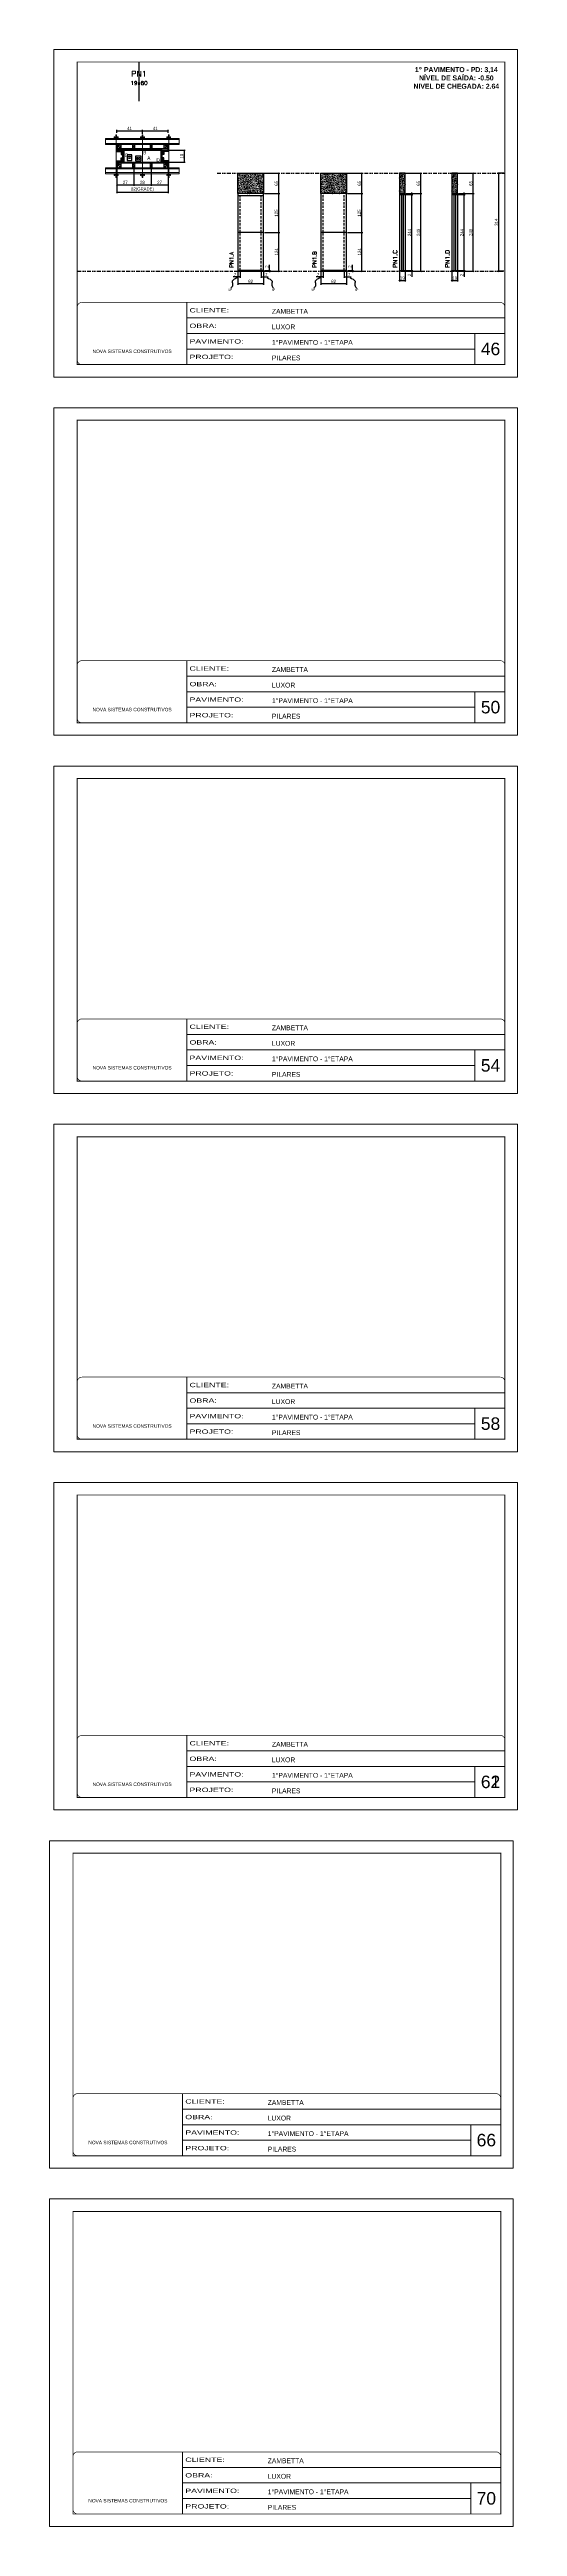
# Model space of a CAD drawing. Extents: x 14400 to 24104, y -21631 to 6985.
# Drawn here: x 15985 to 17483, y -13591 to -5650 of the extents above; entities that cross this region are included whole.
import ezdxf
from ezdxf.enums import TextEntityAlignment as Align

# ---------------------------------------------------------------- set-up
doc = ezdxf.new("R2010")
doc.units = 0
for name, pattern in [('CONTINUO', [0]), ('DASHED', [0.75, 0.5, -0.25]), ('DIVIDE2', [0.625, 0.25, -0.125, 0, -0.125, 0, -0.125]), ('HIDDEN', [0.375, 0.25, -0.125])]:
    doc.linetypes.add(name, pattern=pattern)
for name, color, linetype, lineweight in [('CARIMBO', 255, 'Continuous', 9), ('Folhas', 255, 'Continuous', 9), ('Hachura', 251, 'Continuous', 9), ('Madeira', 126, 'Continuous', 18), ('Perfil Metálico', 224, 'Continuous', 18), ('SARRAFO DE PRESSAO', 251, 'DASHED', 9), ('Texto Seção', 7, 'Continuous', 15)]:
    doc.layers.add(name, color=color, linetype=linetype, lineweight=lineweight)
for name, color, linetype in [('CHAPA', 1, 'Continuous'), ('COTA', 241, 'Continuous'), ('MEIO_PONT', 93, 'Continuous'), ('NOMENCLATURA', 7, 'Continuous'), ('Nível', 160, 'Continuous'), ('Painéis', 200, 'Continuous'), ('SARR_2.2x7', 40, 'Continuous'), ('SARRAFO', 251, 'Continuous'), ('texto', 7, 'Continuous'), ('Texto de Titulo', 7, 'Continuous'), ('Texto Qtd Sarr', 242, 'Continuous'), ('TEXTO_GERAL', 7, 'Continuous')]:
    doc.layers.add(name, color=color, linetype=linetype)
doc.styles.add('ARIAL', font='arial.ttf')
doc.styles.add('COTA TECNICA', font='techl___.ttf', dxfattribs={"height": 10})
doc.styles.add('COTA TECNICA 2X', font='techl___.ttf', dxfattribs={"height": 10})
doc.styles.add('COTA TECNICA-50', font='techl___.ttf', dxfattribs={"height": 10})
doc.styles.add('REGUA-120', font='ROMANS.shx', dxfattribs={"height": 15})
doc.styles.add('ROMANC', font='techb___.ttf', dxfattribs={"height": 2.5})
doc.styles.add('ROMANS', font='romans.shx')
doc.styles.get("Standard").update_dxf_attribs({"font": 'arial.ttf'})
doc.styles.add('Tecnologia', font='')
doc.styles.get('Tecnologia').set_extended_font_data('Forgotten Futurist')
doc.dimstyles.new('COTA PAINEL-50', dxfattribs={"dimtxt": 10, "dimasz": 3, "dimexe": 3, "dimexo": 3, "dimgap": 3, "dimtad": 1, "dimdec": 1, "dimzin": 12, "dimdsep": 46, "dimtxsty": 'COTA TECNICA-50', "dimblk1": 'OBLIQUE', "dimblk2": 'OBLIQUE', "dimsah": 1, "dimcen": 0.9, "dimclrd": 4, "dimclre": 4, "dimclrt": 240, "dimadec": 1, "dimazin": 3, "dimtfac": 1, "dimtdec": 1, "dimtmove": 0, "dimatfit": 3, "dimfxl": 1, "dimtolj": 1, "dimtzin": 12, "dimarcsym": 0})
doc.dimstyles.new('PAINEL', dxfattribs={"dimtxt": 10, "dimasz": 3, "dimexe": 3, "dimexo": 3, "dimgap": 3, "dimtad": 1, "dimdec": 1, "dimzin": 12, "dimdsep": 46, "dimtxsty": 'COTA TECNICA', "dimblk1": 'OBLIQUE', "dimblk2": 'OBLIQUE', "dimsah": 1, "dimcen": 0.9, "dimclrd": 4, "dimclre": 4, "dimclrt": 240, "dimadec": 1, "dimazin": 3, "dimtfac": 1, "dimtdec": 1, "dimtmove": 0, "dimatfit": 3, "dimfxl": 1, "dimtolj": 1, "dimtzin": 12, "dimarcsym": 0})
doc.dimstyles.new('SECAO PILAR', dxfattribs={"dimtxt": 10, "dimasz": 3, "dimexe": 3, "dimexo": 3, "dimgap": 3, "dimtad": 1, "dimdec": 1, "dimlfac": 0.5, "dimzin": 12, "dimdsep": 46, "dimtxsty": 'COTA TECNICA 2X', "dimblk1": 'OBLIQUE', "dimblk2": 'OBLIQUE', "dimsah": 1, "dimcen": 0.9, "dimclrd": 256, "dimclre": 256, "dimclrt": 256, "dimadec": 1, "dimazin": 3, "dimtfac": 1, "dimtdec": 1, "dimtmove": 0, "dimatfit": 3, "dimfxl": 1, "dimtolj": 1, "dimtzin": 12, "dimarcsym": 0})
doc.dimstyles.new('SECÇÃO 2', dxfattribs={"dimtxt": 7, "dimasz": 6, "dimexe": 0.18, "dimexo": 2, "dimgap": -4, "dimtad": 3, "dimdec": 1, "dimlfac": 0.5, "dimzin": 12, "dimdsep": 46, "dimtxsty": 'ROMANS', "dimblk": 'ARCHTICK', "dimcen": 0.09, "dimse1": 1, "dimse2": 1, "dimsd1": 1, "dimsd2": 1, "dimclrd": 180, "dimclre": 5, "dimclrt": 1, "dimadec": 0, "dimazin": 3, "dimtfac": 1, "dimtdec": 1, "dimtofl": 0, "dimtmove": 0, "dimatfit": 3, "dimldrblk": 'ARCHTICK', "dimfxl": 1, "dimtolj": 1, "dimtzin": 0, "dimarcsym": 0})
doc.dimstyles.get("Standard").update_dxf_attribs({"dimtxt": 0.18, "dimasz": 0.18, "dimexe": 0.18, "dimexo": 0.0625, "dimgap": 0.09, "dimtad": 0, "dimtih": 1, "dimtoh": 1, "dimdec": 4, "dimzin": 0, "dimdsep": 46, "dimtxsty": 'Standard', "dimcen": 0.09, "dimadec": 0, "dimazin": 0, "dimtfac": 1, "dimtdec": 4, "dimtofl": 0, "dimtmove": 0, "dimatfit": 3, "dimfxl": 1, "dimtolj": 1, "dimtzin": 0, "dimarcsym": 0})
pattern_1 = [(225, (6861.4426, -28901.7645), (1.12253202, -1.12253202), [])]
pattern_2 = [(225, (7076.4426, -28901.7645), (1.12253202, -1.12253202), [])]

# ---------------------------------------------------------------- blocks, each defined once
blk = doc.blocks.new('9999999999')
at = {"color": 30, "linetype": 'CONTINUO'}
for p, q in [((98564.6, 34230.2), (98564.6, 34429.4)), ((98564.6, 34379.6), (99584, 34379.6)), ((98564.6, 34329.8), (99488, 34329.8)), ((99584, 34329.8), (99488, 34329.8)), ((99488, 34329.8), (99488, 34230.2)), ((98564.6, 34280), (99488, 34280))]:
    blk.add_line(p, q, dxfattribs=at)
at = {"color": 30, "linetype": 'CONTINUO', "const_width": 2}
blk.add_lwpolyline([(99584, 34230.2), (99584, 34414.4, 0.414214), (99569, 34429.4), (98229, 34429.4, 0.414214), (98214, 34414.4), (98214, 34245.2, 0.414214), (98229, 34230.2), (99584, 34230.2)], format="xyb", dxfattribs=at)
at = {"layer": 'Folhas'}
blk.add_lwpolyline([(98139, 34190.2), (99624, 34190.2), (99624, 35240.2), (98139, 35240.2)], close=True, dxfattribs=at)
at = {"layer": 'Folhas', "color": 30, "const_width": 3}
blk.add_lwpolyline([(98214, 34230.2), (99584, 34230.2), (99584, 35200.2), (98214, 35200.2)], close=True, dxfattribs=at)
at = {"color": 7, "linetype": 'Continuous', "ltscale": 5, "style": 'ARIAL'}
for s, height, p in [('ZAMBETTA', 15.48, (98837.7, 34393.1)), ('1°PAVIMENTO - 1°ETAPA', 15.483, (98837.7, 34293.5)), ('LUXOR', 15.48, (98837.7, 34343.3)), ('NOVA SISTEMAS CONSTRUTIVOS', 11.059, (98263.2, 34267.2)), ('PILARES', 15.48, (98837.7, 34243.7))]:
    blk.add_text(s, height=height, dxfattribs=at).set_placement(p)
at = {"layer": 'Folhas', "color": 7, "style": 'Tecnologia', "width": 1.5}
for s, p in [('CLIENTE:', (98573.7, 34397.2)), ('OBRA:', (98573.7, 34347.3)), ('PAVIMENTO:', (98573.7, 34297.5)), ('PROJETO:', (98573.7, 34247.7))]:
    blk.add_text(s, height=14, dxfattribs=at).set_placement(p)
blk = doc.blocks.new('titulo1')
at = {"layer": 'Defpoints', "color": 252, "linetype": 'HIDDEN', "ltscale": 2}
blk.add_line((0, 0), (0, 125), dxfattribs=at)
at = {"layer": 'Defpoints', "style": 'ROMANS', "oblique": 15}
blk.add_attdef('FOLHA', text='', height=10, dxfattribs=at).set_placement((0, 15.6), align=Align.MIDDLE_CENTER)
at = {"layer": 'Texto Qtd Sarr', "color": 3, "style": 'ROMANS', "oblique": 15}
for tag, height, p in [('TITULO', 17, (0, 71.4)), ('SEÇÃO', 12, (0, 41.5))]:
    blk.add_attdef(tag, text='', height=height, dxfattribs=at).set_placement(p, align=Align.MIDDLE_CENTER)
blk = doc.blocks.new('*D2239')
at = {"layer": 'COTA', "color": 180, "lineweight": -2, "transparency": 16777216}
for p, q in [((16278.7, -5991.4), (16259.7, -5991.4)), ((16259.7, -5991.4), (16259.7, -6006.4)), ((16259.7, -6006.4), (16278.7, -6006.4)), ((16278.7, -6006.4), (16278.7, -5991.4))]:
    blk.add_line(p, q, dxfattribs=at)
at = {"layer": 'Defpoints', "color": 0, "transparency": 16777216}
for p in [(16222.4, -6010.4), (16342.4, -6010.4), (16342.4, -6010.4)]:
    blk.add_point(p, dxfattribs=at)
at = {"layer": 'COTA', "color": 1, "transparency": 16777216, "insert": (16269.2, -5998.9), "char_height": 7, "attachment_point": 5, "style": 'ROMANS'}
blk.add_mtext('\\A1;60', dxfattribs=at)
blk = doc.blocks.new('_ArchTick')
at = {"color": 0, "linetype": 'ByBlock', "const_width": 0.15}
blk.add_lwpolyline([(-0.5, -0.5), (0.5, 0.5)], dxfattribs=at)
blk = doc.blocks.new('*D2240')
at = {"layer": 'COTA', "color": 180, "lineweight": -2, "transparency": 16777216}
for p, q in [((16248.5, -5986.9), (16233.5, -5986.9)), ((16233.5, -5986.9), (16233.5, -6004.9)), ((16233.5, -6004.9), (16248.5, -6004.9)), ((16248.5, -6004.9), (16248.5, -5986.9))]:
    blk.add_line(p, q, dxfattribs=at)
at = {"layer": 'Defpoints', "color": 0, "transparency": 16777216}
for p in [(16222.4, -5972.4), (16222.4, -6010.4), (16252.5, -5972.4)]:
    blk.add_point(p, dxfattribs=at)
at = {"layer": 'COTA', "color": 1, "transparency": 16777216, "insert": (16241, -5995.9), "char_height": 7, "attachment_point": 5, "rotation": 90, "style": 'ROMANS'}
blk.add_mtext('\\A1;19', dxfattribs=at)
blk = doc.blocks.new('_Oblique')
at = {"color": 0, "linetype": 'ByBlock', "lineweight": -2}
blk.add_line((-0.5, -0.5), (0.5, 0.5), dxfattribs=at)
blk = doc.blocks.new('*D2241')
at = {"layer": 'COTA', "lineweight": -2, "transparency": 16777216}
for p, q in [((16349, -5972.4), (16419.7, -5972.4)), ((16349, -6010.4), (16419.7, -6010.4)), ((16416.7, -6010.4), (16416.7, -5972.4))]:
    blk.add_line(p, q, dxfattribs=at)
at = {"layer": 'Defpoints', "color": 0, "transparency": 16777216}
for p in [(16346, -5972.4), (16346, -6010.4), (16416.7, -5972.4)]:
    blk.add_point(p, dxfattribs=at)
at = {"layer": 'COTA', "lineweight": -2, "transparency": 16777216, "xscale": 3, "yscale": 3, "zscale": 3}
for p, rotation in [((16416.7, -5972.4), 90), ((16416.7, -6010.4), 270)]:
    blk.add_blockref('_Oblique', p, dxfattribs=dict(at, rotation=rotation))
at = {"layer": 'COTA', "transparency": 16777216, "insert": (16408.6, -5991.4), "char_height": 10, "attachment_point": 5, "rotation": 90, "style": 'COTA TECNICA 2X'}
blk.add_mtext('\\A1;19', dxfattribs=at)
blk = doc.blocks.new('*D2242')
at = {"layer": 'COTA', "lineweight": -2, "transparency": 16777216}
for p, q in [((16200.4, -6031.4), (16200.4, -6110.3)), ((16364.4, -6031.4), (16364.4, -6110.3)), ((16200.4, -6107.3), (16364.4, -6107.3))]:
    blk.add_line(p, q, dxfattribs=at)
at = {"layer": 'Defpoints', "color": 0, "transparency": 16777216}
for p in [(16200.4, -6028.4), (16364.4, -6028.4), (16364.4, -6107.3)]:
    blk.add_point(p, dxfattribs=at)
at = {"layer": 'COTA', "lineweight": -2, "transparency": 16777216, "xscale": 3, "yscale": 3, "zscale": 3, "rotation": 180}
blk.add_blockref('_Oblique', (16200.4, -6107.3), dxfattribs=at)
at = {"layer": 'COTA', "lineweight": -2, "transparency": 16777216, "xscale": 3, "yscale": 3, "zscale": 3}
blk.add_blockref('_Oblique', (16364.4, -6107.3), dxfattribs=at)
at = {"layer": 'COTA', "transparency": 16777216, "insert": (16282.4, -6098.1), "char_height": 10, "attachment_point": 5, "style": 'COTA TECNICA 2X'}
blk.add_mtext('\\A1;82(GRADE)', dxfattribs=at)
blk = doc.blocks.new('*D2243')
at = {"layer": 'COTA', "lineweight": -2, "transparency": 16777216}
for p, q in [((16310.4, -6031.4), (16310.4, -6086.5)), ((16364.4, -6031.4), (16364.4, -6086.5)), ((16310.4, -6083.5), (16364.4, -6083.5))]:
    blk.add_line(p, q, dxfattribs=at)
at = {"layer": 'Defpoints', "color": 0, "transparency": 16777216}
for p in [(16310.4, -6028.4), (16364.4, -6028.4), (16364.4, -6083.5)]:
    blk.add_point(p, dxfattribs=at)
at = {"layer": 'COTA', "lineweight": -2, "transparency": 16777216, "xscale": 3, "yscale": 3, "zscale": 3, "rotation": 180}
blk.add_blockref('_Oblique', (16310.4, -6083.5), dxfattribs=at)
at = {"layer": 'COTA', "lineweight": -2, "transparency": 16777216, "xscale": 3, "yscale": 3, "zscale": 3}
blk.add_blockref('_Oblique', (16364.4, -6083.5), dxfattribs=at)
at = {"layer": 'COTA', "transparency": 16777216, "insert": (16337.4, -6075.4), "char_height": 10, "attachment_point": 5, "style": 'COTA TECNICA 2X'}
blk.add_mtext('\\A1;27', dxfattribs=at)
blk = doc.blocks.new('*D2244')
at = {"layer": 'COTA', "lineweight": -2, "transparency": 16777216}
for p, q in [((16200.4, -6031.4), (16200.4, -6086.5)), ((16254.4, -6031.4), (16254.4, -6086.5)), ((16200.4, -6083.5), (16254.4, -6083.5))]:
    blk.add_line(p, q, dxfattribs=at)
at = {"layer": 'Defpoints', "color": 0, "transparency": 16777216}
for p in [(16200.4, -6028.4), (16254.4, -6028.4), (16254.4, -6083.5)]:
    blk.add_point(p, dxfattribs=at)
at = {"layer": 'COTA', "lineweight": -2, "transparency": 16777216, "xscale": 3, "yscale": 3, "zscale": 3, "rotation": 180}
blk.add_blockref('_Oblique', (16200.4, -6083.5), dxfattribs=at)
at = {"layer": 'COTA', "lineweight": -2, "transparency": 16777216, "xscale": 3, "yscale": 3, "zscale": 3}
blk.add_blockref('_Oblique', (16254.4, -6083.5), dxfattribs=at)
at = {"layer": 'COTA', "transparency": 16777216, "insert": (16227.4, -6075.4), "char_height": 10, "attachment_point": 5, "style": 'COTA TECNICA 2X'}
blk.add_mtext('\\A1;27', dxfattribs=at)
blk = doc.blocks.new('C')
at = {"layer": 'Hachura', "color": 0}
for p, q in [((0, 3.2), (0, -3.2)), ((0.4, 3.2), (0, 3.2)), ((0.5, 3.2), (0, 3.2)), ((0.5, 3), (0, 3)), ((0.5, 2.9), (0, 2.9)), ((0, 2.7), (0, -1.2)), ((0.5, 2.6), (0, 2.6)), ((0.5, 2.2), (0, 2.2)), ((0.5, 1.5), (0, 1.5)), ((0.4, 0.5), (0.2, 0.5)), ((0.4, -3.2), (0.4, 3.2)), ((0.4, 3.2), (2.6, 3.2)), ((1.7, 1), (0.4, 1)), ((1.5, 0.1), (0.4, 0.1)), ((1.4, 1.9), (1.4, 1)), ((2.6, 2.4), (1.5, 2.1)), ((1.7, -1), (1.7, 1)), ((1.7, 1), (1.7, 0.8)), ((1.7, 1), (1.7, 0.8)), ((1.7, 0.8), (3.4, 0.8)), ((3.4, 0.4), (1.7, 0.4)), ((2.6, 3.2), (2.6, 2.4)), ((3.3, 0.8), (3.3, -0.8)), ((3.4, 0.8), (3.4, -0.8)), ((3.7, 0.4), (3.4, 0.4)), ((3.8, -0.5), (3.4, 0.4)), ((3.4, 0.1), (3.7, -0.6)), ((3.7, 0.5), (4.3, -0.6)), ((3.7, 0.4), (4.2, -0.5)), ((4.4, -0.6), (3.8, 0.5)), ((4.2, 0.4), (3.9, 0.4)), ((4.4, -0.5), (3.9, 0.4)), ((4.2, 0.4), (4.3, 0.4)), ((4.3, 0.5), (4.8, -0.6)), ((4.3, 0.4), (4.7, -0.5)), ((5, -0.6), (4.4, 0.5)), ((4.5, 0.4), (4.8, 0.4)), ((5, -0.5), (4.5, 0.4)), ((4.8, 0.4), (5.3, -0.5)), ((4.9, 0.5), (5.4, -0.6)), ((5.5, -0.6), (5, 0.5)), ((5.6, -0.5), (5.1, 0.4)), ((5.4, 0.4), (5.1, 0.4)), ((5.6, -0.5), (5.1, 0.4)), ((5.4, 0.4), (5.7, -0.2)), ((5.5, 0.5), (5.7, -0.1)), ((5.7, 0.2), (5.6, 0.5)), ((5.7, 0.3), (5.7, 0.4)), ((5.7, 0.4), (5.7, 0.4)), ((5.7, 0.4), (5.9, 0.3)), ((5.7, 0.4), (5.7, -0.5)), ((5.9, -0.4), (5.9, 0.3)), ((0.4, 0), (0, 0)), ((0.5, -1.5), (0, -1.5)), ((0.5, -2.2), (0, -2.2)), ((0.5, -2.6), (0, -2.6)), ((0.5, -2.9), (0, -2.9)), ((0.5, -3), (0, -3)), ((0, -3.2), (2.6, -3.2)), ((0.5, -3.2), (0, -3.2)), ((0.1, -0.5), (0.3, -0.5)), ((0.3, -0.5), (0.4, -0.5)), ((0.4, 0), (0.4, -1)), ((0.4, -0.2), (1.5, -0.2)), ((0.4, -0.6), (0.4, -0.3)), ((0.4, -3.2), (0.4, -0.6)), ((0.4, -1), (1.7, -1)), ((1.4, -1.9), (1.4, -1)), ((2.6, -2.4), (1.5, -2.1)), ((3.4, -0.3), (1.7, -0.3)), ((3.4, -0.8), (1.7, -0.8)), ((2.6, -3.2), (2.6, -2.4)), ((3.4, -0.1), (3.6, -0.5)), ((3.4, -0.5), (3.6, -0.5)), ((3.8, -0.5), (4.2, -0.5)), ((4.4, -0.5), (4.7, -0.5)), ((4.6, -0.5), (4.7, -0.5)), ((5, -0.5), (5.3, -0.5)), ((5.6, -0.5), (5.7, -0.5)), ((5.7, -0.5), (5.9, -0.4)), ((5.7, -0.5), (5.7, -0.5))]:
    blk.add_line(p, q, dxfattribs=at)
for centre, radius, start, end in [((1.5, 1.9), 0.161, 104.7436, 180), ((1.4, 0), 0.129, 272.695, 87.305), ((3.8, 0.4), 0.143, 25.5688, 154.4312), ((4.4, 0.4), 0.143, 25.5688, 154.4312), ((5, 0.4), 0.143, 25.5688, 154.4312), ((5.5, 0.4), 0.143, 25.5688, 154.4312), ((0.2, -0.4), 0.174, 221.744, 317.8592), ((1.5, -1.9), 0.161, 180, 255.2564), ((3.7, -0.4), 0.174, 222.1408, 318.256), ((4.3, -0.4), 0.174, 222.1408, 318.256), ((4.9, -0.4), 0.174, 222.1408, 318.256), ((5.4, -0.4), 0.174, 222.1408, 318.256), ((5.6, -0.4), 0.174, 317.8592, 318.256)]:
    blk.add_arc(centre, radius, start, end, dxfattribs=at)
blk = doc.blocks.new('PONTALETE')
at = {"layer": 'Madeira'}
for q in [(2.7, 7), (7, 5.8), (7, 1.7)]:
    blk.add_line((0, 0), q, dxfattribs=at)
blk.add_lwpolyline([(0, 0), (7, 0), (7, 7), (0, 7)], close=True, dxfattribs=at)
for centre, radius, start, end in [((2, 0.1), 6.23, 37.2818, 109.0913), ((1.1, 0.9), 3.19, 343.603, 109.9847), ((-0.2, -0.8), 3.09, 14.6322, 86.0383)]:
    blk.add_arc(centre, radius, start, end, dxfattribs=at)
blk = doc.blocks.new('MEIO PONTALETE')
at = {"layer": 'Madeira'}
for q in [(2.7, 7), (3.5, 2.9), (3.5, 0.9)]:
    blk.add_line((0, 0), q, dxfattribs=at)
blk.add_lwpolyline([(0, 0), (3.5, 0), (3.5, 7), (0, 7)], close=True, dxfattribs=at)
for centre, radius, start, end in [((2, 0.1), 6.23, 76.4499, 109.0913), ((1.1, 0.9), 3.19, 40.9063, 109.9847), ((-0.2, -0.8), 3.09, 14.6322, 86.0383)]:
    blk.add_arc(centre, radius, start, end, dxfattribs=at)
blk = doc.blocks.new('*D2245')
at = {"layer": 'COTA', "lineweight": -2, "transparency": 16777216}
for p, q in [((16254.4, -6031.4), (16254.4, -6086.5)), ((16310.4, -6031.4), (16310.4, -6086.5)), ((16254.4, -6083.5), (16310.4, -6083.5))]:
    blk.add_line(p, q, dxfattribs=at)
at = {"layer": 'Defpoints', "color": 0, "transparency": 16777216}
for p in [(16254.4, -6028.4), (16310.4, -6028.4), (16310.4, -6083.5)]:
    blk.add_point(p, dxfattribs=at)
at = {"layer": 'COTA', "lineweight": -2, "transparency": 16777216, "xscale": 3, "yscale": 3, "zscale": 3, "rotation": 180}
blk.add_blockref('_Oblique', (16254.4, -6083.5), dxfattribs=at)
at = {"layer": 'COTA', "lineweight": -2, "transparency": 16777216, "xscale": 3, "yscale": 3, "zscale": 3}
blk.add_blockref('_Oblique', (16310.4, -6083.5), dxfattribs=at)
at = {"layer": 'COTA', "transparency": 16777216, "insert": (16282.4, -6075.4), "char_height": 10, "attachment_point": 5, "style": 'COTA TECNICA 2X'}
blk.add_mtext('\\A1;28', dxfattribs=at)
blk = doc.blocks.new('*D2246')
at = {"layer": 'COTA', "lineweight": -2, "transparency": 16777216}
for p, q in [((16200.4, -5916.7), (16200.4, -5907.4)), ((16200.4, -5910.4), (16282.5, -5910.4)), ((16282.5, -5919.6), (16282.5, -5907.4))]:
    blk.add_line(p, q, dxfattribs=at)
at = {"layer": 'Defpoints', "color": 0, "transparency": 16777216}
for p in [(16200.4, -5919.7), (16282.5, -5910.4), (16282.5, -5922.6)]:
    blk.add_point(p, dxfattribs=at)
at = {"layer": 'COTA', "lineweight": -2, "transparency": 16777216, "xscale": 3, "yscale": 3, "zscale": 3, "rotation": 180}
blk.add_blockref('_Oblique', (16200.4, -5910.4), dxfattribs=at)
at = {"layer": 'COTA', "lineweight": -2, "transparency": 16777216, "xscale": 3, "yscale": 3, "zscale": 3}
blk.add_blockref('_Oblique', (16282.5, -5910.4), dxfattribs=at)
at = {"layer": 'COTA', "transparency": 16777216, "insert": (16241.4, -5902.3), "char_height": 10, "attachment_point": 5, "style": 'COTA TECNICA 2X'}
blk.add_mtext('\\A1;41', dxfattribs=at)
blk = doc.blocks.new('*D2247')
at = {"layer": 'COTA', "lineweight": -2, "transparency": 16777216}
for p, q in [((16282.5, -5919.6), (16282.5, -5907.4)), ((16282.5, -5910.4), (16364.4, -5910.4)), ((16364.4, -5916.7), (16364.4, -5907.4))]:
    blk.add_line(p, q, dxfattribs=at)
at = {"layer": 'Defpoints', "color": 0, "transparency": 16777216}
for p in [(16282.5, -5922.6), (16364.4, -5910.4), (16364.4, -5919.7)]:
    blk.add_point(p, dxfattribs=at)
at = {"layer": 'COTA', "lineweight": -2, "transparency": 16777216, "xscale": 3, "yscale": 3, "zscale": 3, "rotation": 180}
blk.add_blockref('_Oblique', (16282.5, -5910.4), dxfattribs=at)
at = {"layer": 'COTA', "lineweight": -2, "transparency": 16777216, "xscale": 3, "yscale": 3, "zscale": 3}
blk.add_blockref('_Oblique', (16364.4, -5910.4), dxfattribs=at)
at = {"layer": 'COTA', "transparency": 16777216, "insert": (16323.4, -5902.3), "char_height": 10, "attachment_point": 5, "style": 'COTA TECNICA 2X'}
blk.add_mtext('\\A1;41', dxfattribs=at)
blk = doc.blocks.new('*D2248')
at = {"layer": 'COTA', "color": 4, "lineweight": -2, "transparency": 16777216}
for p, q in [((17440.5, -6046.3), (17421, -6046.3)), ((17424, -6360.3), (17424, -6046.3)), ((17440.5, -6360.3), (17421, -6360.3))]:
    blk.add_line(p, q, dxfattribs=at)
at = {"layer": 'Defpoints', "color": 0, "transparency": 16777216}
for p in [(17424, -6046.3), (17443.5, -6046.3), (17443.5, -6360.3)]:
    blk.add_point(p, dxfattribs=at)
at = {"layer": 'COTA', "color": 4, "lineweight": -2, "transparency": 16777216, "xscale": 3, "yscale": 3, "zscale": 3}
for p, rotation in [((17424, -6046.3), 90), ((17424, -6360.3), 270)]:
    blk.add_blockref('_Oblique', p, dxfattribs=dict(at, rotation=rotation))
at = {"layer": 'COTA', "color": 240, "transparency": 16777216, "insert": (17415.8, -6203.3), "char_height": 10, "attachment_point": 5, "rotation": 90, "style": 'COTA TECNICA'}
blk.add_mtext('\\A1;314', dxfattribs=at)
blk = doc.blocks.new('*D2249')
at = {"layer": 'COTA', "color": 4, "lineweight": -2, "transparency": 16777216}
for p, q in [((16587.9, -6361.3), (16587.9, -6404)), ((16669.9, -6401), (16587.9, -6401)), ((16669.9, -6361.3), (16669.9, -6404))]:
    blk.add_line(p, q, dxfattribs=at)
at = {"layer": 'Defpoints', "color": 0, "transparency": 16777216}
for p in [(16587.9, -6358.3), (16587.9, -6401), (16669.9, -6358.3)]:
    blk.add_point(p, dxfattribs=at)
at = {"layer": 'COTA', "color": 4, "lineweight": -2, "transparency": 16777216, "xscale": 3, "yscale": 3, "zscale": 3, "rotation": 180}
blk.add_blockref('_Oblique', (16587.9, -6401), dxfattribs=at)
at = {"layer": 'COTA', "color": 4, "lineweight": -2, "transparency": 16777216, "xscale": 3, "yscale": 3, "zscale": 3}
blk.add_blockref('_Oblique', (16669.9, -6401), dxfattribs=at)
at = {"layer": 'COTA', "color": 240, "transparency": 16777216, "insert": (16628.9, -6392.9), "char_height": 10, "attachment_point": 5, "style": 'COTA TECNICA'}
blk.add_mtext('\\A1;82', dxfattribs=at)
blk = doc.blocks.new('*D2250')
at = {"layer": 'COTA', "color": 4, "lineweight": -2, "transparency": 16777216}
for p, q in [((16662.9, -6361.3), (16662.9, -6381.8)), ((16662.9, -6378.8), (16669.9, -6378.8)), ((16669.9, -6363.3), (16669.9, -6381.8)), ((16669.9, -6378.8), (16684.6, -6378.8))]:
    blk.add_line(p, q, dxfattribs=at)
at = {"layer": 'Defpoints', "color": 0, "transparency": 16777216}
for p in [(16662.9, -6358.3), (16669.9, -6360.3), (16669.9, -6378.8)]:
    blk.add_point(p, dxfattribs=at)
at = {"layer": 'COTA', "color": 4, "lineweight": -2, "transparency": 16777216, "xscale": 3, "yscale": 3, "zscale": 3, "rotation": 180}
blk.add_blockref('_Oblique', (16662.9, -6378.8), dxfattribs=at)
at = {"layer": 'COTA', "color": 4, "lineweight": -2, "transparency": 16777216, "xscale": 3, "yscale": 3, "zscale": 3}
blk.add_blockref('_Oblique', (16669.9, -6378.8), dxfattribs=at)
at = {"layer": 'COTA', "color": 240, "transparency": 16777216, "insert": (16678.8, -6370.8), "char_height": 10, "attachment_point": 5, "style": 'COTA TECNICA-50'}
blk.add_mtext('\\A1;7', dxfattribs=at)
blk = doc.blocks.new('*D2251')
at = {"layer": 'COTA', "color": 4, "lineweight": -2, "transparency": 16777216}
for p, q in [((16587.9, -6378.8), (16573.2, -6378.8)), ((16587.9, -6363.3), (16587.9, -6381.8)), ((16594.9, -6378.8), (16587.9, -6378.8)), ((16594.9, -6361.3), (16594.9, -6381.8))]:
    blk.add_line(p, q, dxfattribs=at)
at = {"layer": 'Defpoints', "color": 0, "transparency": 16777216}
for p in [(16587.9, -6360.3), (16587.9, -6378.8), (16594.9, -6358.3)]:
    blk.add_point(p, dxfattribs=at)
at = {"layer": 'COTA', "color": 4, "lineweight": -2, "transparency": 16777216, "xscale": 3, "yscale": 3, "zscale": 3, "rotation": 180}
blk.add_blockref('_Oblique', (16587.9, -6378.8), dxfattribs=at)
at = {"layer": 'COTA', "color": 4, "lineweight": -2, "transparency": 16777216, "xscale": 3, "yscale": 3, "zscale": 3}
blk.add_blockref('_Oblique', (16594.9, -6378.8), dxfattribs=at)
at = {"layer": 'COTA', "color": 240, "transparency": 16777216, "insert": (16579, -6370.8), "char_height": 10, "attachment_point": 5, "style": 'COTA TECNICA-50'}
blk.add_mtext('\\A1;7', dxfattribs=at)
blk = doc.blocks.new('*D2252')
at = {"layer": 'COTA', "color": 4, "linetype": 'ByBlock', "lineweight": -2, "transparency": 16777216}
for p, q in [((16672.9, -6236.3), (16722.3, -6236.3)), ((16719.3, -6360.3), (16719.3, -6236.3)), ((16672.9, -6360.3), (16722.3, -6360.3))]:
    blk.add_line(p, q, dxfattribs=at)
at = {"layer": 'Defpoints', "color": 0, "linetype": 'ByBlock', "transparency": 16777216}
for p in [(16669.9, -6236.3), (16719.3, -6236.3), (16669.9, -6360.3)]:
    blk.add_point(p, dxfattribs=at)
at = {"layer": 'COTA', "color": 4, "linetype": 'ByBlock', "lineweight": -2, "transparency": 16777216, "xscale": 3, "yscale": 3, "zscale": 3}
for p, rotation in [((16719.3, -6236.3), 90), ((16719.3, -6360.3), 270)]:
    blk.add_blockref('_Oblique', p, dxfattribs=dict(at, rotation=rotation))
at = {"layer": 'COTA', "color": 240, "linetype": 'ByBlock', "transparency": 16777216, "insert": (16711.2, -6298.3), "char_height": 10, "attachment_point": 5, "rotation": 90, "style": 'COTA TECNICA'}
blk.add_mtext('\\A1;124', dxfattribs=at)
blk = doc.blocks.new('*D2253')
at = {"layer": 'COTA', "color": 4, "lineweight": -2, "transparency": 16777216}
for p, q in [((16689.2, -6358.3), (16689.2, -6339.5)), ((16672.9, -6358.3), (16692.2, -6358.3)), ((16672.9, -6360.3), (16692.2, -6360.3)), ((16689.2, -6360.3), (16689.2, -6358.3)), ((16689.2, -6360.3), (16689.2, -6363.3))]:
    blk.add_line(p, q, dxfattribs=at)
at = {"layer": 'Defpoints', "color": 0, "transparency": 16777216}
for p in [(16669.9, -6358.3), (16669.9, -6360.3), (16689.2, -6360.3)]:
    blk.add_point(p, dxfattribs=at)
at = {"layer": 'COTA', "color": 4, "lineweight": -2, "transparency": 16777216, "xscale": 3, "yscale": 3, "zscale": 3}
for p, rotation in [((16689.2, -6358.3), 270), ((16689.2, -6360.3), 90)]:
    blk.add_blockref('_Oblique', p, dxfattribs=dict(at, rotation=rotation))
at = {"layer": 'COTA', "color": 240, "transparency": 16777216, "insert": (16681.2, -6345.6), "char_height": 10, "attachment_point": 5, "rotation": 90, "style": 'COTA TECNICA-50'}
blk.add_mtext('\\A1;2', dxfattribs=at)
blk = doc.blocks.new('*D2254')
at = {"layer": 'COTA', "color": 4, "linetype": 'ByBlock', "lineweight": -2, "transparency": 16777216}
for p, q in [((16672.9, -6236.3), (16722.3, -6236.3)), ((16719.3, -6360.3), (16719.3, -6236.3)), ((16672.9, -6360.3), (16722.3, -6360.3))]:
    blk.add_line(p, q, dxfattribs=at)
at = {"layer": 'Defpoints', "color": 0, "linetype": 'ByBlock', "transparency": 16777216}
for p in [(16669.9, -6236.3), (16719.3, -6236.3), (16669.9, -6360.3)]:
    blk.add_point(p, dxfattribs=at)
at = {"layer": 'COTA', "color": 4, "linetype": 'ByBlock', "lineweight": -2, "transparency": 16777216, "xscale": 3, "yscale": 3, "zscale": 3}
for p, rotation in [((16719.3, -6236.3), 90), ((16719.3, -6360.3), 270)]:
    blk.add_blockref('_Oblique', p, dxfattribs=dict(at, rotation=rotation))
at = {"layer": 'COTA', "color": 240, "linetype": 'ByBlock', "transparency": 16777216, "insert": (16711.2, -6298.3), "char_height": 10, "attachment_point": 5, "rotation": 90, "style": 'COTA TECNICA'}
blk.add_mtext('\\A1;124', dxfattribs=at)
blk = doc.blocks.new('*D2255')
at = {"layer": 'COTA', "color": 4, "lineweight": -2, "transparency": 16777216}
for p, q in [((16672.9, -6111.3), (16722.3, -6111.3)), ((16719.3, -6236.3), (16719.3, -6111.3)), ((16672.9, -6236.3), (16722.3, -6236.3))]:
    blk.add_line(p, q, dxfattribs=at)
at = {"layer": 'Defpoints', "color": 0, "transparency": 16777216}
for p in [(16669.9, -6111.3), (16719.3, -6111.3), (16669.9, -6236.3)]:
    blk.add_point(p, dxfattribs=at)
at = {"layer": 'COTA', "color": 4, "lineweight": -2, "transparency": 16777216, "xscale": 3, "yscale": 3, "zscale": 3}
for p, rotation in [((16719.3, -6111.3), 90), ((16719.3, -6236.3), 270)]:
    blk.add_blockref('_Oblique', p, dxfattribs=dict(at, rotation=rotation))
at = {"layer": 'COTA', "color": 240, "transparency": 16777216, "insert": (16711.2, -6173.8), "char_height": 10, "attachment_point": 5, "rotation": 90, "style": 'COTA TECNICA'}
blk.add_mtext('\\A1;125', dxfattribs=at)
blk = doc.blocks.new('*D2256')
at = {"layer": 'COTA', "color": 4, "lineweight": -2, "transparency": 16777216}
for p, q in [((16672.9, -6046.3), (16722.3, -6046.3)), ((16672.9, -6111.3), (16722.3, -6111.3)), ((16719.3, -6111.3), (16719.3, -6046.3))]:
    blk.add_line(p, q, dxfattribs=at)
at = {"layer": 'Defpoints', "color": 0, "transparency": 16777216}
for p in [(16669.9, -6046.3), (16669.9, -6111.3), (16719.3, -6046.3)]:
    blk.add_point(p, dxfattribs=at)
at = {"layer": 'COTA', "color": 4, "lineweight": -2, "transparency": 16777216, "xscale": 3, "yscale": 3, "zscale": 3}
for p, rotation in [((16719.3, -6046.3), 90), ((16719.3, -6111.3), 270)]:
    blk.add_blockref('_Oblique', p, dxfattribs=dict(at, rotation=rotation))
at = {"layer": 'COTA', "color": 240, "transparency": 16777216, "insert": (16711.2, -6078.8), "char_height": 10, "attachment_point": 5, "rotation": 90, "style": 'COTA TECNICA'}
blk.add_mtext('\\A1;65', dxfattribs=at)
blk = doc.blocks.new('*D2257')
at = {"layer": 'COTA', "color": 4, "lineweight": -2, "transparency": 16777216}
for p, q in [((16853.8, -6361.3), (16853.8, -6404)), ((16935.8, -6401), (16853.8, -6401)), ((16935.8, -6361.3), (16935.8, -6404))]:
    blk.add_line(p, q, dxfattribs=at)
at = {"layer": 'Defpoints', "color": 0, "transparency": 16777216}
for p in [(16853.8, -6358.3), (16853.8, -6401), (16935.8, -6358.3)]:
    blk.add_point(p, dxfattribs=at)
at = {"layer": 'COTA', "color": 4, "lineweight": -2, "transparency": 16777216, "xscale": 3, "yscale": 3, "zscale": 3, "rotation": 180}
blk.add_blockref('_Oblique', (16853.8, -6401), dxfattribs=at)
at = {"layer": 'COTA', "color": 4, "lineweight": -2, "transparency": 16777216, "xscale": 3, "yscale": 3, "zscale": 3}
blk.add_blockref('_Oblique', (16935.8, -6401), dxfattribs=at)
at = {"layer": 'COTA', "color": 240, "transparency": 16777216, "insert": (16894.8, -6392.9), "char_height": 10, "attachment_point": 5, "style": 'COTA TECNICA'}
blk.add_mtext('\\A1;82', dxfattribs=at)
blk = doc.blocks.new('*D2258')
at = {"layer": 'COTA', "color": 4, "lineweight": -2, "transparency": 16777216}
for p, q in [((16928.8, -6361.3), (16928.8, -6381.8)), ((16928.8, -6378.8), (16935.8, -6378.8)), ((16935.8, -6363.3), (16935.8, -6381.8)), ((16935.8, -6378.8), (16950.5, -6378.8))]:
    blk.add_line(p, q, dxfattribs=at)
at = {"layer": 'Defpoints', "color": 0, "transparency": 16777216}
for p in [(16928.8, -6358.3), (16935.8, -6360.3), (16935.8, -6378.8)]:
    blk.add_point(p, dxfattribs=at)
at = {"layer": 'COTA', "color": 4, "lineweight": -2, "transparency": 16777216, "xscale": 3, "yscale": 3, "zscale": 3, "rotation": 180}
blk.add_blockref('_Oblique', (16928.8, -6378.8), dxfattribs=at)
at = {"layer": 'COTA', "color": 4, "lineweight": -2, "transparency": 16777216, "xscale": 3, "yscale": 3, "zscale": 3}
blk.add_blockref('_Oblique', (16935.8, -6378.8), dxfattribs=at)
at = {"layer": 'COTA', "color": 240, "transparency": 16777216, "insert": (16944.6, -6370.8), "char_height": 10, "attachment_point": 5, "style": 'COTA TECNICA-50'}
blk.add_mtext('\\A1;7', dxfattribs=at)
blk = doc.blocks.new('*D2259')
at = {"layer": 'COTA', "color": 4, "lineweight": -2, "transparency": 16777216}
for p, q in [((16853.8, -6378.8), (16839, -6378.8)), ((16853.8, -6363.3), (16853.8, -6381.8)), ((16860.8, -6378.8), (16853.8, -6378.8)), ((16860.8, -6361.3), (16860.8, -6381.8))]:
    blk.add_line(p, q, dxfattribs=at)
at = {"layer": 'Defpoints', "color": 0, "transparency": 16777216}
for p in [(16853.8, -6360.3), (16853.8, -6378.8), (16860.8, -6358.3)]:
    blk.add_point(p, dxfattribs=at)
at = {"layer": 'COTA', "color": 4, "lineweight": -2, "transparency": 16777216, "xscale": 3, "yscale": 3, "zscale": 3, "rotation": 180}
blk.add_blockref('_Oblique', (16853.8, -6378.8), dxfattribs=at)
at = {"layer": 'COTA', "color": 4, "lineweight": -2, "transparency": 16777216, "xscale": 3, "yscale": 3, "zscale": 3}
blk.add_blockref('_Oblique', (16860.8, -6378.8), dxfattribs=at)
at = {"layer": 'COTA', "color": 240, "transparency": 16777216, "insert": (16844.9, -6370.8), "char_height": 10, "attachment_point": 5, "style": 'COTA TECNICA-50'}
blk.add_mtext('\\A1;7', dxfattribs=at)
blk = doc.blocks.new('*D2260')
at = {"layer": 'COTA', "color": 4, "linetype": 'ByBlock', "lineweight": -2, "transparency": 16777216}
for p, q in [((16938.8, -6236.3), (16988.1, -6236.3)), ((16985.1, -6360.3), (16985.1, -6236.3)), ((16938.8, -6360.3), (16988.1, -6360.3))]:
    blk.add_line(p, q, dxfattribs=at)
at = {"layer": 'Defpoints', "color": 0, "linetype": 'ByBlock', "transparency": 16777216}
for p in [(16935.8, -6236.3), (16985.1, -6236.3), (16935.8, -6360.3)]:
    blk.add_point(p, dxfattribs=at)
at = {"layer": 'COTA', "color": 4, "linetype": 'ByBlock', "lineweight": -2, "transparency": 16777216, "xscale": 3, "yscale": 3, "zscale": 3}
for p, rotation in [((16985.1, -6236.3), 90), ((16985.1, -6360.3), 270)]:
    blk.add_blockref('_Oblique', p, dxfattribs=dict(at, rotation=rotation))
at = {"layer": 'COTA', "color": 240, "linetype": 'ByBlock', "transparency": 16777216, "insert": (16977.1, -6298.3), "char_height": 10, "attachment_point": 5, "rotation": 90, "style": 'COTA TECNICA'}
blk.add_mtext('\\A1;124', dxfattribs=at)
blk = doc.blocks.new('*D2261')
at = {"layer": 'COTA', "color": 4, "lineweight": -2, "transparency": 16777216}
for p, q in [((16955, -6358.3), (16955, -6339.5)), ((16938.8, -6358.3), (16958, -6358.3)), ((16938.8, -6360.3), (16958, -6360.3)), ((16955, -6360.3), (16955, -6358.3)), ((16955, -6360.3), (16955, -6363.3))]:
    blk.add_line(p, q, dxfattribs=at)
at = {"layer": 'Defpoints', "color": 0, "transparency": 16777216}
for p in [(16935.8, -6358.3), (16935.8, -6360.3), (16955, -6360.3)]:
    blk.add_point(p, dxfattribs=at)
at = {"layer": 'COTA', "color": 4, "lineweight": -2, "transparency": 16777216, "xscale": 3, "yscale": 3, "zscale": 3}
for p, rotation in [((16955, -6358.3), 270), ((16955, -6360.3), 90)]:
    blk.add_blockref('_Oblique', p, dxfattribs=dict(at, rotation=rotation))
at = {"layer": 'COTA', "color": 240, "transparency": 16777216, "insert": (16947, -6345.6), "char_height": 10, "attachment_point": 5, "rotation": 90, "style": 'COTA TECNICA-50'}
blk.add_mtext('\\A1;2', dxfattribs=at)
blk = doc.blocks.new('*D2262')
at = {"layer": 'COTA', "color": 4, "linetype": 'ByBlock', "lineweight": -2, "transparency": 16777216}
for p, q in [((16938.8, -6236.3), (16988.1, -6236.3)), ((16985.1, -6360.3), (16985.1, -6236.3)), ((16938.8, -6360.3), (16988.1, -6360.3))]:
    blk.add_line(p, q, dxfattribs=at)
at = {"layer": 'Defpoints', "color": 0, "linetype": 'ByBlock', "transparency": 16777216}
for p in [(16935.8, -6236.3), (16985.1, -6236.3), (16935.8, -6360.3)]:
    blk.add_point(p, dxfattribs=at)
at = {"layer": 'COTA', "color": 4, "linetype": 'ByBlock', "lineweight": -2, "transparency": 16777216, "xscale": 3, "yscale": 3, "zscale": 3}
for p, rotation in [((16985.1, -6236.3), 90), ((16985.1, -6360.3), 270)]:
    blk.add_blockref('_Oblique', p, dxfattribs=dict(at, rotation=rotation))
at = {"layer": 'COTA', "color": 240, "linetype": 'ByBlock', "transparency": 16777216, "insert": (16977.1, -6298.3), "char_height": 10, "attachment_point": 5, "rotation": 90, "style": 'COTA TECNICA'}
blk.add_mtext('\\A1;124', dxfattribs=at)
blk = doc.blocks.new('*D2263')
at = {"layer": 'COTA', "color": 4, "lineweight": -2, "transparency": 16777216}
for p, q in [((16938.8, -6111.3), (16988.1, -6111.3)), ((16985.1, -6236.3), (16985.1, -6111.3)), ((16938.8, -6236.3), (16988.1, -6236.3))]:
    blk.add_line(p, q, dxfattribs=at)
at = {"layer": 'Defpoints', "color": 0, "transparency": 16777216}
for p in [(16935.8, -6111.3), (16985.1, -6111.3), (16935.8, -6236.3)]:
    blk.add_point(p, dxfattribs=at)
at = {"layer": 'COTA', "color": 4, "lineweight": -2, "transparency": 16777216, "xscale": 3, "yscale": 3, "zscale": 3}
for p, rotation in [((16985.1, -6111.3), 90), ((16985.1, -6236.3), 270)]:
    blk.add_blockref('_Oblique', p, dxfattribs=dict(at, rotation=rotation))
at = {"layer": 'COTA', "color": 240, "transparency": 16777216, "insert": (16977, -6173.8), "char_height": 10, "attachment_point": 5, "rotation": 90, "style": 'COTA TECNICA'}
blk.add_mtext('\\A1;125', dxfattribs=at)
blk = doc.blocks.new('*D2264')
at = {"layer": 'COTA', "color": 4, "lineweight": -2, "transparency": 16777216}
for p, q in [((16938.8, -6046.3), (16988.1, -6046.3)), ((16938.8, -6111.3), (16988.1, -6111.3)), ((16985.1, -6111.3), (16985.1, -6046.3))]:
    blk.add_line(p, q, dxfattribs=at)
at = {"layer": 'Defpoints', "color": 0, "transparency": 16777216}
for p in [(16935.8, -6046.3), (16935.8, -6111.3), (16985.1, -6046.3)]:
    blk.add_point(p, dxfattribs=at)
at = {"layer": 'COTA', "color": 4, "lineweight": -2, "transparency": 16777216, "xscale": 3, "yscale": 3, "zscale": 3}
for p, rotation in [((16985.1, -6046.3), 90), ((16985.1, -6111.3), 270)]:
    blk.add_blockref('_Oblique', p, dxfattribs=dict(at, rotation=rotation))
at = {"layer": 'COTA', "color": 240, "transparency": 16777216, "insert": (16977, -6078.8), "char_height": 10, "attachment_point": 5, "rotation": 90, "style": 'COTA TECNICA'}
blk.add_mtext('\\A1;65', dxfattribs=at)
blk = doc.blocks.new('*D2265')
at = {"layer": 'COTA', "color": 4, "lineweight": -2, "transparency": 16777216}
for p, q in [((17273, -6361.3), (17273, -6393.2)), ((17273, -6390.2), (17292, -6390.2)), ((17292, -6361.3), (17292, -6393.2))]:
    blk.add_line(p, q, dxfattribs=at)
at = {"layer": 'Defpoints', "color": 0, "transparency": 16777216}
for p in [(17273, -6358.3), (17292, -6358.3), (17292, -6390.2)]:
    blk.add_point(p, dxfattribs=at)
at = {"layer": 'COTA', "color": 4, "lineweight": -2, "transparency": 16777216, "xscale": 3, "yscale": 3, "zscale": 3, "rotation": 180}
blk.add_blockref('_Oblique', (17273, -6390.2), dxfattribs=at)
at = {"layer": 'COTA', "color": 4, "lineweight": -2, "transparency": 16777216, "xscale": 3, "yscale": 3, "zscale": 3}
blk.add_blockref('_Oblique', (17292, -6390.2), dxfattribs=at)
at = {"layer": 'COTA', "color": 240, "transparency": 16777216, "insert": (17282.5, -6382.1), "char_height": 10, "attachment_point": 5, "style": 'COTA TECNICA'}
blk.add_mtext('\\A1;19', dxfattribs=at)
blk = doc.blocks.new('*D2266')
at = {"layer": 'COTA', "color": 4, "lineweight": -2, "transparency": 16777216}
for p, q in [((17295, -6358.3), (17316.2, -6358.3)), ((17295, -6360.3), (17316.2, -6360.3)), ((17313.2, -6358.3), (17313.2, -6355.3)), ((17313.2, -6358.3), (17313.2, -6360.3)), ((17313.2, -6360.3), (17313.2, -6378.4))]:
    blk.add_line(p, q, dxfattribs=at)
at = {"layer": 'Defpoints', "color": 0, "transparency": 16777216}
for p in [(17292, -6358.3), (17292, -6360.3), (17313.2, -6358.3)]:
    blk.add_point(p, dxfattribs=at)
at = {"layer": 'COTA', "color": 4, "lineweight": -2, "transparency": 16777216, "xscale": 3, "yscale": 3, "zscale": 3}
for p, rotation in [((17313.2, -6358.3), 270), ((17313.2, -6360.3), 90)]:
    blk.add_blockref('_Oblique', p, dxfattribs=dict(at, rotation=rotation))
at = {"layer": 'COTA', "color": 240, "transparency": 16777216, "insert": (17305.2, -6372.4), "char_height": 10, "attachment_point": 5, "rotation": 90, "style": 'COTA TECNICA-50'}
blk.add_mtext('\\A1;2', dxfattribs=at)
blk = doc.blocks.new('*D2267')
at = {"layer": 'COTA', "color": 4, "lineweight": -2, "transparency": 16777216}
for p, q in [((17295, -6111.3), (17345, -6111.3)), ((17342, -6360.3), (17342, -6111.3)), ((17295, -6360.3), (17345, -6360.3))]:
    blk.add_line(p, q, dxfattribs=at)
at = {"layer": 'Defpoints', "color": 0, "transparency": 16777216}
for p in [(17292, -6111.3), (17342, -6111.3), (17292, -6360.3)]:
    blk.add_point(p, dxfattribs=at)
at = {"layer": 'COTA', "color": 4, "lineweight": -2, "transparency": 16777216, "xscale": 3, "yscale": 3, "zscale": 3}
for p, rotation in [((17342, -6111.3), 90), ((17342, -6360.3), 270)]:
    blk.add_blockref('_Oblique', p, dxfattribs=dict(at, rotation=rotation))
at = {"layer": 'COTA', "color": 240, "transparency": 16777216, "insert": (17333.9, -6235.8), "char_height": 10, "attachment_point": 5, "rotation": 90, "style": 'COTA TECNICA-50'}
blk.add_mtext('\\A1;249', dxfattribs=at)
blk = doc.blocks.new('*D2270')
at = {"layer": 'COTA', "color": 4, "lineweight": -2, "transparency": 16777216}
for p, q in [((17295, -6046.3), (17345, -6046.3)), ((17295, -6111.3), (17345, -6111.3)), ((17342, -6111.3), (17342, -6046.3))]:
    blk.add_line(p, q, dxfattribs=at)
at = {"layer": 'Defpoints', "color": 0, "transparency": 16777216}
for p in [(17292, -6046.3), (17292, -6111.3), (17342, -6046.3)]:
    blk.add_point(p, dxfattribs=at)
at = {"layer": 'COTA', "color": 4, "lineweight": -2, "transparency": 16777216, "xscale": 3, "yscale": 3, "zscale": 3}
for p, rotation in [((17342, -6046.3), 90), ((17342, -6111.3), 270)]:
    blk.add_blockref('_Oblique', p, dxfattribs=dict(at, rotation=rotation))
at = {"layer": 'COTA', "color": 240, "transparency": 16777216, "insert": (17333.9, -6078.8), "char_height": 10, "attachment_point": 5, "rotation": 90, "style": 'COTA TECNICA'}
blk.add_mtext('\\A1;65', dxfattribs=at)
blk = doc.blocks.new('*D2268')
at = {"layer": 'COTA', "color": 4, "lineweight": -2, "transparency": 16777216}
for p, q in [((17295, -6114.3), (17316.2, -6114.3)), ((17313.2, -6358.3), (17313.2, -6114.3)), ((17295, -6358.3), (17316.2, -6358.3))]:
    blk.add_line(p, q, dxfattribs=at)
at = {"layer": 'Defpoints', "color": 0, "transparency": 16777216}
for p in [(17292, -6114.3), (17313.2, -6114.3), (17292, -6358.3)]:
    blk.add_point(p, dxfattribs=at)
at = {"layer": 'COTA', "color": 4, "lineweight": -2, "transparency": 16777216, "xscale": 3, "yscale": 3, "zscale": 3}
for p, rotation in [((17313.2, -6114.3), 90), ((17313.2, -6358.3), 270)]:
    blk.add_blockref('_Oblique', p, dxfattribs=dict(at, rotation=rotation))
at = {"layer": 'COTA', "color": 240, "transparency": 16777216, "insert": (17305.1, -6236.3), "char_height": 10, "attachment_point": 5, "rotation": 90, "style": 'COTA TECNICA'}
blk.add_mtext('\\A1;244', dxfattribs=at)
blk = doc.blocks.new('*D2269')
at = {"layer": 'COTA', "color": 4, "lineweight": -2, "transparency": 16777216}
for p, q in [((17295, -6111.3), (17316.2, -6111.3)), ((17295, -6114.3), (17316.2, -6114.3)), ((17313.2, -6111.3), (17313.2, -6108.3)), ((17313.2, -6114.3), (17313.2, -6111.3)), ((17313.2, -6114.3), (17313.2, -6117.3))]:
    blk.add_line(p, q, dxfattribs=at)
at = {"layer": 'Defpoints', "color": 0, "transparency": 16777216}
for p in [(17292, -6111.3), (17292, -6114.3), (17313.2, -6111.3)]:
    blk.add_point(p, dxfattribs=at)
at = {"layer": 'COTA', "color": 4, "lineweight": -2, "transparency": 16777216, "xscale": 3, "yscale": 3, "zscale": 3}
for p, rotation in [((17313.2, -6111.3), 270), ((17313.2, -6114.3), 90)]:
    blk.add_blockref('_Oblique', p, dxfattribs=dict(at, rotation=rotation))
at = {"layer": 'COTA', "color": 240, "transparency": 16777216, "insert": (17304.9, -6112.8), "char_height": 10, "attachment_point": 5, "rotation": 90, "style": 'COTA TECNICA'}
blk.add_mtext('\\A1;3', dxfattribs=at)
blk = doc.blocks.new('*D2271')
at = {"layer": 'COTA', "color": 4, "lineweight": -2, "transparency": 16777216}
for p, q in [((17105.3, -6361.3), (17105.3, -6393.2)), ((17105.3, -6390.2), (17124.3, -6390.2)), ((17124.3, -6361.3), (17124.3, -6393.2))]:
    blk.add_line(p, q, dxfattribs=at)
at = {"layer": 'Defpoints', "color": 0, "transparency": 16777216}
for p in [(17105.3, -6358.3), (17124.3, -6358.3), (17124.3, -6390.2)]:
    blk.add_point(p, dxfattribs=at)
at = {"layer": 'COTA', "color": 4, "lineweight": -2, "transparency": 16777216, "xscale": 3, "yscale": 3, "zscale": 3, "rotation": 180}
blk.add_blockref('_Oblique', (17105.3, -6390.2), dxfattribs=at)
at = {"layer": 'COTA', "color": 4, "lineweight": -2, "transparency": 16777216, "xscale": 3, "yscale": 3, "zscale": 3}
blk.add_blockref('_Oblique', (17124.3, -6390.2), dxfattribs=at)
at = {"layer": 'COTA', "color": 240, "transparency": 16777216, "insert": (17114.8, -6382.1), "char_height": 10, "attachment_point": 5, "style": 'COTA TECNICA'}
blk.add_mtext('\\A1;19', dxfattribs=at)
blk = doc.blocks.new('*D2272')
at = {"layer": 'COTA', "color": 4, "lineweight": -2, "transparency": 16777216}
for p, q in [((17127.3, -6358.3), (17148.5, -6358.3)), ((17127.3, -6360.3), (17148.5, -6360.3)), ((17145.5, -6358.3), (17145.5, -6355.3)), ((17145.5, -6358.3), (17145.5, -6360.3)), ((17145.5, -6360.3), (17145.5, -6378.4))]:
    blk.add_line(p, q, dxfattribs=at)
at = {"layer": 'Defpoints', "color": 0, "transparency": 16777216}
for p in [(17124.3, -6358.3), (17124.3, -6360.3), (17145.5, -6358.3)]:
    blk.add_point(p, dxfattribs=at)
at = {"layer": 'COTA', "color": 4, "lineweight": -2, "transparency": 16777216, "xscale": 3, "yscale": 3, "zscale": 3}
for p, rotation in [((17145.5, -6358.3), 270), ((17145.5, -6360.3), 90)]:
    blk.add_blockref('_Oblique', p, dxfattribs=dict(at, rotation=rotation))
at = {"layer": 'COTA', "color": 240, "transparency": 16777216, "insert": (17137.5, -6372.4), "char_height": 10, "attachment_point": 5, "rotation": 90, "style": 'COTA TECNICA-50'}
blk.add_mtext('\\A1;2', dxfattribs=at)
blk = doc.blocks.new('*D2273')
at = {"layer": 'COTA', "color": 4, "lineweight": -2, "transparency": 16777216}
for p, q in [((17127.3, -6111.3), (17177.3, -6111.3)), ((17174.3, -6360.3), (17174.3, -6111.3)), ((17127.3, -6360.3), (17177.3, -6360.3))]:
    blk.add_line(p, q, dxfattribs=at)
at = {"layer": 'Defpoints', "color": 0, "transparency": 16777216}
for p in [(17124.3, -6111.3), (17174.3, -6111.3), (17124.3, -6360.3)]:
    blk.add_point(p, dxfattribs=at)
at = {"layer": 'COTA', "color": 4, "lineweight": -2, "transparency": 16777216, "xscale": 3, "yscale": 3, "zscale": 3}
for p, rotation in [((17174.3, -6111.3), 90), ((17174.3, -6360.3), 270)]:
    blk.add_blockref('_Oblique', p, dxfattribs=dict(at, rotation=rotation))
at = {"layer": 'COTA', "color": 240, "transparency": 16777216, "insert": (17166.2, -6235.8), "char_height": 10, "attachment_point": 5, "rotation": 90, "style": 'COTA TECNICA-50'}
blk.add_mtext('\\A1;249', dxfattribs=at)
blk = doc.blocks.new('*D2274')
at = {"layer": 'COTA', "color": 4, "lineweight": -2, "transparency": 16777216}
for p, q in [((17127.3, -6046.3), (17177.3, -6046.3)), ((17127.3, -6111.3), (17177.3, -6111.3)), ((17174.3, -6111.3), (17174.3, -6046.3))]:
    blk.add_line(p, q, dxfattribs=at)
at = {"layer": 'Defpoints', "color": 0, "transparency": 16777216}
for p in [(17124.3, -6046.3), (17124.3, -6111.3), (17174.3, -6046.3)]:
    blk.add_point(p, dxfattribs=at)
at = {"layer": 'COTA', "color": 4, "lineweight": -2, "transparency": 16777216, "xscale": 3, "yscale": 3, "zscale": 3}
for p, rotation in [((17174.3, -6046.3), 90), ((17174.3, -6111.3), 270)]:
    blk.add_blockref('_Oblique', p, dxfattribs=dict(at, rotation=rotation))
at = {"layer": 'COTA', "color": 240, "transparency": 16777216, "insert": (17166.2, -6078.8), "char_height": 10, "attachment_point": 5, "rotation": 90, "style": 'COTA TECNICA'}
blk.add_mtext('\\A1;65', dxfattribs=at)
blk = doc.blocks.new('*D2275')
at = {"layer": 'COTA', "color": 4, "lineweight": -2, "transparency": 16777216}
for p, q in [((17127.3, -6114.3), (17148.5, -6114.3)), ((17145.5, -6358.3), (17145.5, -6114.3)), ((17127.3, -6358.3), (17148.5, -6358.3))]:
    blk.add_line(p, q, dxfattribs=at)
at = {"layer": 'Defpoints', "color": 0, "transparency": 16777216}
for p in [(17124.3, -6114.3), (17145.5, -6114.3), (17124.3, -6358.3)]:
    blk.add_point(p, dxfattribs=at)
at = {"layer": 'COTA', "color": 4, "lineweight": -2, "transparency": 16777216, "xscale": 3, "yscale": 3, "zscale": 3}
for p, rotation in [((17145.5, -6114.3), 90), ((17145.5, -6358.3), 270)]:
    blk.add_blockref('_Oblique', p, dxfattribs=dict(at, rotation=rotation))
at = {"layer": 'COTA', "color": 240, "transparency": 16777216, "insert": (17137.4, -6236.3), "char_height": 10, "attachment_point": 5, "rotation": 90, "style": 'COTA TECNICA'}
blk.add_mtext('\\A1;244', dxfattribs=at)
blk = doc.blocks.new('*D2276')
at = {"layer": 'COTA', "color": 4, "lineweight": -2, "transparency": 16777216}
for p, q in [((17127.3, -6111.3), (17148.5, -6111.3)), ((17127.3, -6114.3), (17148.5, -6114.3)), ((17145.5, -6111.3), (17145.5, -6108.3)), ((17145.5, -6114.3), (17145.5, -6111.3)), ((17145.5, -6114.3), (17145.5, -6117.3))]:
    blk.add_line(p, q, dxfattribs=at)
at = {"layer": 'Defpoints', "color": 0, "transparency": 16777216}
for p in [(17124.3, -6111.3), (17124.3, -6114.3), (17145.5, -6111.3)]:
    blk.add_point(p, dxfattribs=at)
at = {"layer": 'COTA', "color": 4, "lineweight": -2, "transparency": 16777216, "xscale": 3, "yscale": 3, "zscale": 3}
for p, rotation in [((17145.5, -6111.3), 270), ((17145.5, -6114.3), 90)]:
    blk.add_blockref('_Oblique', p, dxfattribs=dict(at, rotation=rotation))
at = {"layer": 'COTA', "color": 240, "transparency": 16777216, "insert": (17137.3, -6112.8), "char_height": 10, "attachment_point": 5, "rotation": 90, "style": 'COTA TECNICA'}
blk.add_mtext('\\A1;3', dxfattribs=at)

msp = doc.modelspace()

# ---------------------------------------------------------------- hatches: boundary and pattern name
at = {"layer": 'COTA'}
h = msp.add_hatch(dxfattribs=at)
h.set_pattern_fill('AR-CONC', color=256, scale=0.03)
h.set_pattern_definition([(50, (-3145.9843, 0), (5.4655401, -0.4781726), [0.5715, -6.2865]), (355, (-3145.9843, 0), (-1.0573026, 5.7317054), [0.4572, -5.0292175]), (100.451445, (-3145.529, -0.04), (4.4082374, 5.2535326), [0.4857003, -5.3427073]), (46.1842, (-3145.984, 1.524), (8.1323712, -1.2612698), [0.85725, -9.42975]), (96.635558, (-3145.3066, 1.419), (7.122124, 7.4227837), [0.7285507, -8.0140682]), (351.18415, (-3145.984, 1.524), (7.122124, 7.4227837), [0.685799, -7.543792]), (21, (-3145.2223, 1.143), (4.5484317, -3.0679559), [0.5715, -6.2865]), (326, (-3145.2223, 1.143), (1.8540609, 5.525639), [0.4572, -5.0292]), (71.451445, (-3144.843, 0.8873), (6.4024926, 2.457683), [0.4857003, -5.3426981]), (37.5, (-3145.9843, 0), (0.0926581, 2.53665117), [0, -4.96824, 0, -5.1054, 0, -5.04825]), (7.5, (-3145.9843, 0), (2.00458988, 3.00541724), [0, -2.91084, 0, -4.85394, 0, -1.92405]), (327.5, (-3147.6835, 0), (4.06771786, -0.17186232), [0, -1.905, 0, -5.9436, 0, -7.8867]), (317.5, (-3148.4455, 0), (4.44387544, 0.76279473), [0, -2.4765, 0, -3.94716, 0, -5.6007])])
h.paths.add_polyline_path([(16669.9, -6111.32), (16669.9, -6046.32), (16587.9, -6046.32), (16587.9, -6111.32)])
h = msp.add_hatch(dxfattribs=at)
h.set_pattern_fill('AR-CONC', color=256, scale=0.03)
h.set_pattern_definition([(50, (-3170, 0), (5.4655401, -0.4781726), [0.5715, -6.2865]), (355, (-3170, 0), (-1.0573026, 5.7317054), [0.4572, -5.0292175]), (100.451445, (-3169.5445, -0.04), (4.4082374, 5.2535326), [0.4857003, -5.3427073]), (46.1842, (-3170, 1.524), (8.1323712, -1.2612698), [0.85725, -9.42975]), (96.635558, (-3169.322, 1.419), (7.122124, 7.4227837), [0.7285507, -8.0140682]), (351.18415, (-3170, 1.524), (7.122124, 7.4227837), [0.685799, -7.543792]), (21, (-3169.238, 1.143), (4.5484317, -3.0679559), [0.5715, -6.2865]), (326, (-3169.238, 1.143), (1.8540609, 5.525639), [0.4572, -5.0292]), (71.451445, (-3168.859, 0.8873), (6.4024926, 2.4576831), [0.4857003, -5.3426981]), (37.5, (-3170, 0), (0.0926581, 2.53665117), [0, -4.96824, 0, -5.1054, 0, -5.04825]), (7.5, (-3170, 0), (2.00458988, 3.00541724), [0, -2.91084, 0, -4.85394, 0, -1.92405]), (327.5, (-3171.6993, 0), (4.06771786, -0.17186232), [0, -1.905, 0, -5.9436, 0, -7.8867]), (317.5, (-3172.4613, 0), (4.44387544, 0.76279473), [0, -2.4765, 0, -3.94716, 0, -5.6007])])
h.paths.add_polyline_path([(16853.78, -6046.32), (16853.78, -6111.32), (16935.78, -6111.32), (16935.78, -6046.32)])
h = msp.add_hatch(dxfattribs=at)
h.set_pattern_fill('AR-CONC', color=256, scale=0.03)
h.set_pattern_definition([(50, (-1634.7517, -10337.176), (5.4655401, -0.4781726), [0.5715, -6.2865]), (355, (-1634.7517, -10337.176), (-1.0573026, 5.7317054), [0.4572, -5.0292175]), (100.451445, (-1634.296, -10337.216), (4.4082374, 5.2535326), [0.4857003, -5.3427073]), (46.1842, (-1634.752, -10335.652), (8.1323712, -1.2612698), [0.85725, -9.42975]), (96.635558, (-1634.074, -10335.757), (7.122124, 7.4227837), [0.7285507, -8.0140682]), (351.18415, (-1634.752, -10335.652), (7.122124, 7.4227837), [0.685799, -7.543792]), (21, (-1633.9897, -10336.033), (4.5484317, -3.0679559), [0.5715, -6.2865]), (326, (-1633.9897, -10336.033), (1.8540609, 5.525639), [0.4572, -5.0292]), (71.451445, (-1633.6107, -10336.2886), (6.4024926, 2.457683), [0.4857003, -5.3426981]), (37.5, (-1634.7517, -10337.176), (0.0926581, 2.53665117), [0, -4.96824, 0, -5.1054, 0, -5.04825]), (7.5, (-1634.7517, -10337.176), (2.00458988, 3.00541724), [0, -2.91084, 0, -4.85394, 0, -1.92405]), (327.5, (-1636.451, -10337.176), (4.06771786, -0.17186232), [0, -1.905, 0, -5.9436, 0, -7.8867]), (317.5, (-1637.213, -10337.176), (4.44387544, 0.7627947), [0, -2.4765, 0, -3.94716, 0, -5.6007])])
h.paths.add_polyline_path([(17124.3, -6046.32), (17105.3, -6046.32), (17105.3, -6111.32), (17124.3, -6111.32)])
h = msp.add_hatch(dxfattribs=at)
h.set_pattern_fill('AR-CONC', color=256, scale=0.03)
h.set_pattern_definition([(50, (-1467.083, -10337.176), (5.4655401, -0.4781726), [0.5715, -6.2865]), (355, (-1467.083, -10337.176), (-1.0573026, 5.7317054), [0.4572, -5.0292175]), (100.451445, (-1466.6275, -10337.216), (4.4082374, 5.2535326), [0.4857003, -5.3427073]), (46.1842, (-1467.083, -10335.652), (8.1323712, -1.2612698), [0.85725, -9.42975]), (96.635558, (-1466.405, -10335.757), (7.122124, 7.4227837), [0.7285507, -8.0140682]), (351.18415, (-1467.083, -10335.652), (7.122124, 7.4227837), [0.685799, -7.543792]), (21, (-1466.321, -10336.033), (4.5484317, -3.0679559), [0.5715, -6.2865]), (326, (-1466.321, -10336.033), (1.8540609, 5.525639), [0.4572, -5.0292]), (71.451445, (-1465.942, -10336.2886), (6.4024926, 2.457683), [0.4857003, -5.3426981]), (37.5, (-1467.083, -10337.176), (0.0926581, 2.53665117), [0, -4.96824, 0, -5.1054, 0, -5.04825]), (7.5, (-1467.083, -10337.176), (2.00458988, 3.00541724), [0, -2.91084, 0, -4.85394, 0, -1.92405]), (327.5, (-1468.7823, -10337.176), (4.06771786, -0.17186232), [0, -1.905, 0, -5.9436, 0, -7.8867]), (317.5, (-1469.5443, -10337.176), (4.44387544, 0.7627947), [0, -2.4765, 0, -3.94716, 0, -5.6007])])
h.paths.add_polyline_path([(17291.97, -6046.32), (17272.97, -6046.32), (17272.97, -6111.32), (17291.97, -6111.32)])
at = {"layer": 'Hachura'}
h = msp.add_hatch(color=256, dxfattribs=at)
h.dxf.hatch_style = 1
h.paths.add_polyline_path([(16364.39, -5972.36), (16364.39, -5968.36), (16200.39, -5968.36), (16200.39, -5972.36)])
h = msp.add_hatch(color=256, dxfattribs=at)
h.dxf.hatch_style = 1
h.paths.add_polyline_path([(16364.39, -5972.36), (16364.39, -5968.36), (16200.39, -5968.36), (16200.39, -5972.36)])
h = msp.add_hatch(dxfattribs=at)
h.set_pattern_fill('ANSI31', color=256, scale=0.5, angle=180, style=0)
h.set_pattern_definition(pattern_2)
h.paths.add_polyline_path([(16214.39, -5972.36), (16214.39, -5976.76), (16200.39, -5976.76), (16200.39, -5972.36)])
h = msp.add_hatch(dxfattribs=at)
h.set_pattern_fill('ANSI31', color=256, scale=0.5, angle=180, style=0)
h.set_pattern_definition(pattern_2)
h.paths.add_polyline_path([(16214.39, -6010.36), (16214.39, -6005.96), (16200.39, -6005.96), (16200.39, -6010.36)])
h = msp.add_hatch(color=256, dxfattribs=at)
h.dxf.hatch_style = 1
h.paths.add_polyline_path([(16364.39, -6010.36), (16364.39, -6014.36), (16200.39, -6014.36), (16200.39, -6010.36)])
h = msp.add_hatch(color=256, dxfattribs=at)
h.dxf.hatch_style = 1
h.paths.add_polyline_path([(16364.39, -6010.36), (16364.39, -6014.36), (16200.39, -6014.36), (16200.39, -6010.36)])
h = msp.add_hatch(dxfattribs=at)
h.set_pattern_fill('ANSI31', color=256, scale=0.5, angle=270, style=0)
h.set_pattern_definition([(315, (39110.2026, -15475.3082), (1.12253202, 1.12253202), [])])
h.paths.add_polyline_path([(16218.79, -5986.36), (16214.39, -5986.36), (16214.39, -5972.36), (16218.79, -5972.36)])
h = msp.add_hatch(dxfattribs=at)
h.set_pattern_fill('ANSI31', color=256, scale=0.5, angle=270, style=0)
h.set_pattern_definition([(315, (39110.2026, -15463.3082), (1.12253202, 1.12253202), [])])
h.paths.add_polyline_path([(16218.79, -5996.36), (16214.39, -5996.36), (16214.39, -6010.36), (16218.79, -6010.36)])
h = msp.add_hatch(color=256, dxfattribs=at)
h.dxf.hatch_style = 1
h.paths.add_polyline_path([(16218.79, -6010.36), (16222.39, -6010.36), (16222.39, -5972.36), (16218.79, -5972.36)])
h = msp.add_hatch(color=256, dxfattribs=at)
h.dxf.hatch_style = 1
h.paths.add_polyline_path([(16218.79, -6010.36), (16222.39, -6010.36), (16222.39, -5972.36), (16218.79, -5972.36)])
h = msp.add_hatch(color=256, dxfattribs=at)
h.dxf.hatch_style = 1
h.paths.add_polyline_path([(16342.39, -6010.36), (16345.99, -6010.36), (16345.99, -5972.36), (16342.39, -5972.36)])
h = msp.add_hatch(color=256, dxfattribs=at)
h.dxf.hatch_style = 1
h.paths.add_polyline_path([(16342.39, -6010.36), (16345.99, -6010.36), (16345.99, -5972.36), (16342.39, -5972.36)])
h = msp.add_hatch(dxfattribs=at)
h.set_pattern_fill('ANSI31', color=256, scale=0.5, angle=270, style=0)
h.set_pattern_definition([(315, (39112.2026, -15475.3082), (1.12253202, 1.12253202), [])])
h.paths.add_polyline_path([(16345.99, -5986.36), (16350.39, -5986.36), (16350.39, -5972.36), (16345.99, -5972.36)])
h = msp.add_hatch(dxfattribs=at)
h.set_pattern_fill('ANSI31', color=256, scale=0.5, angle=270, style=0)
h.set_pattern_definition([(315, (39112.2026, -15463.3082), (1.12253202, 1.12253202), [])])
h.paths.add_polyline_path([(16345.99, -5996.36), (16350.39, -5996.36), (16350.39, -6010.36), (16345.99, -6010.36)])
h = msp.add_hatch(dxfattribs=at)
h.set_pattern_fill('ANSI31', color=256, scale=0.5, angle=180, style=0)
h.set_pattern_definition(pattern_1)
h.paths.add_polyline_path([(16350.39, -5972.36), (16350.39, -5976.76), (16364.39, -5976.76), (16364.39, -5972.36)])
h = msp.add_hatch(dxfattribs=at)
h.set_pattern_fill('ANSI31', color=256, scale=0.5, angle=180, style=0)
h.set_pattern_definition(pattern_1)
h.paths.add_polyline_path([(16350.39, -6010.36), (16350.39, -6005.96), (16364.39, -6005.96), (16364.39, -6010.36)])

# ---------------------------------------------------------------- linework, layer by layer
at = {"layer": 'CHAPA'}
for points in [[(16364.39, -5972.36), (16364.39, -5968.36), (16200.39, -5968.36), (16200.39, -5972.36)], [(16364.39, -5972.36), (16364.39, -5968.36), (16200.39, -5968.36), (16200.39, -5972.36)], [(16364.39, -6010.36), (16364.39, -6014.36), (16200.39, -6014.36), (16200.39, -6010.36)], [(16364.39, -6010.36), (16364.39, -6014.36), (16200.39, -6014.36), (16200.39, -6010.36)], [(16218.79, -6010.36), (16222.39, -6010.36), (16222.39, -5972.36), (16218.79, -5972.36)], [(16218.79, -6010.36), (16222.39, -6010.36), (16222.39, -5972.36), (16218.79, -5972.36)], [(16342.39, -6010.36), (16345.99, -6010.36), (16345.99, -5972.36), (16342.39, -5972.36)], [(16342.39, -6010.36), (16345.99, -6010.36), (16345.99, -5972.36), (16342.39, -5972.36)]]:
    msp.add_lwpolyline(points, close=True, dxfattribs=at)
at = {"layer": 'COTA'}
for p, q in [((16587.9, -6111.32), (16587.9, -6046.32)), ((16587.9, -6046.32), (16669.9, -6046.32)), ((16669.9, -6046.32), (16669.9, -6111.32)), ((16853.78, -6111.32), (16853.78, -6046.32)), ((16853.78, -6046.32), (16935.78, -6046.32)), ((16935.78, -6046.32), (16935.78, -6111.32))]:
    msp.add_line(p, q, dxfattribs=at)
for points in [[(17105.3, -6111.32), (17124.3, -6111.32), (17124.3, -6046.32), (17105.3, -6046.32)], [(17272.97, -6111.32), (17291.97, -6111.32), (17291.97, -6046.32), (17272.97, -6046.32)]]:
    msp.add_lwpolyline(points, close=True, dxfattribs=at)
at = {"layer": 'Hachura'}
for p, q in [((16198.39, -6059.16), (16198.39, -5927.36)), ((16282.39, -6059.16), (16282.4, -5927.36)), ((16366.4, -6059.16), (16366.4, -5927.36))]:
    msp.add_line(p, q, dxfattribs=at)
at = {"layer": 'Madeira'}
for points in [[(16364.39, -5968.36), (16364.39, -5954.36), (16200.39, -5954.36), (16200.39, -5968.36)], [(16364.39, -6014.36), (16364.39, -6028.36), (16200.39, -6028.36), (16200.39, -6014.36)]]:
    msp.add_lwpolyline(points, close=True, dxfattribs=at)
at = {"layer": 'Nível', "color": 4, "linetype": 'DIVIDE2', "ltscale": 50}
for p, q in [((16521.45, -6046.32), (17443.47, -6046.32)), ((16073.47, -6360.32), (17443.47, -6360.32)), ((16073.47, -6360.32), (17443.47, -6360.32))]:
    msp.add_line(p, q, dxfattribs=at)
at = {"layer": 'Painéis'}
for p, q in [((16587.9, -6111.32), (16587.9, -6358.32)), ((16669.9, -6111.32), (16587.9, -6111.32)), ((16669.9, -6358.32), (16669.9, -6111.32)), ((16853.78, -6111.32), (16853.78, -6358.32)), ((16935.78, -6111.32), (16853.78, -6111.32)), ((16935.78, -6358.32), (16935.78, -6111.32)), ((17105.3, -6111.32), (17105.3, -6358.32)), ((17105.3, -6111.32), (17124.3, -6111.32)), ((17105.3, -6114.32), (17124.3, -6114.32)), ((17124.3, -6111.32), (17124.3, -6358.32)), ((17272.97, -6111.32), (17272.97, -6358.32)), ((17272.97, -6111.32), (17291.97, -6111.32)), ((17272.97, -6114.32), (17291.97, -6114.32)), ((17291.97, -6111.32), (17291.97, -6358.32)), ((16669.9, -6236.32), (16587.9, -6236.32)), ((16935.78, -6236.32), (16853.78, -6236.32)), ((16587.9, -6358.32), (16669.9, -6358.32)), ((16853.78, -6358.32), (16935.78, -6358.32)), ((17105.3, -6358.32), (17124.3, -6358.32)), ((17105.3, -6360.32), (17105.3, -6358.32)), ((17124.3, -6360.32), (17105.3, -6360.32)), ((17124.3, -6358.32), (17124.3, -6360.32)), ((17272.97, -6358.32), (17291.97, -6358.32)), ((17272.97, -6360.32), (17272.97, -6358.32)), ((17291.97, -6360.32), (17272.97, -6360.32)), ((17291.97, -6358.32), (17291.97, -6360.32))]:
    msp.add_line(p, q, dxfattribs=at)
for points in [[(16222.39, -5972.36), (16222.39, -6010.36), (16342.39, -6010.36), (16342.39, -5972.36)], [(16669.9, -6358.32), (16587.9, -6358.32), (16587.9, -6360.32), (16669.9, -6360.32)], [(16935.78, -6358.32), (16853.78, -6358.32), (16853.78, -6360.32), (16935.78, -6360.32)]]:
    msp.add_lwpolyline(points, close=True, dxfattribs=at)
at = {"layer": 'Perfil Metálico'}
for points in [[(16400.39, -5934.36), (16400.39, -5954.36), (16164.39, -5954.36), (16164.39, -5934.36)], [(16164.39, -5950.36), (16164.39, -5938.36), (16400.39, -5938.36), (16400.39, -5950.36)], [(16400.39, -6048.36), (16400.39, -6028.36), (16164.39, -6028.36), (16164.39, -6048.36)], [(16164.39, -6032.36), (16164.39, -6044.36), (16400.39, -6044.36), (16400.39, -6032.36)]]:
    msp.add_lwpolyline(points, close=True, dxfattribs=at)
at = {"layer": 'SARR_2.2x7', "linetype": 'HIDDEN', "ltscale": 30}
for p, q in [((16594.9, -6236.32), (16594.9, -6111.32)), ((16662.9, -6236.32), (16662.9, -6111.32)), ((16860.78, -6236.32), (16860.78, -6111.32)), ((16928.78, -6236.32), (16928.78, -6111.32)), ((16594.9, -6358.32), (16594.9, -6236.32)), ((16662.9, -6358.32), (16662.9, -6236.32)), ((16860.78, -6358.32), (16860.78, -6236.32)), ((16928.78, -6358.32), (16928.78, -6236.32))]:
    msp.add_line(p, q, dxfattribs=at)
at = {"layer": 'SARR_2.2x7'}
for p, q in [((17112.3, -6111.32), (17112.3, -6358.32)), ((17117.3, -6111.32), (17117.3, -6358.32)), ((17279.97, -6111.32), (17279.97, -6358.32)), ((17284.97, -6111.32), (17284.97, -6358.32)), ((16669.9, -6118.32), (16587.9, -6118.32))]:
    msp.add_line(p, q, dxfattribs=at)
at = {"layer": 'SARRAFO'}
for points in [[(16200.39, -5976.76), (16214.39, -5976.76), (16214.39, -5972.36), (16200.39, -5972.36)], [(16200.39, -6005.96), (16214.39, -6005.96), (16214.39, -6010.36), (16200.39, -6010.36)], [(16364.39, -5976.76), (16350.39, -5976.76), (16350.39, -5972.36), (16364.39, -5972.36)], [(16364.39, -6005.96), (16350.39, -6005.96), (16350.39, -6010.36), (16364.39, -6010.36)]]:
    msp.add_lwpolyline(points, close=True, dxfattribs=at)
for points in [[(16218.79, -5972.36), (16214.39, -5972.36), (16214.39, -5986.36), (16218.79, -5986.36)], [(16218.79, -6010.36), (16214.39, -6010.36), (16214.39, -5996.36), (16218.79, -5996.36)], [(16345.99, -5972.36), (16350.39, -5972.36), (16350.39, -5986.36), (16345.99, -5986.36)], [(16345.99, -6010.36), (16350.39, -6010.36), (16350.39, -5996.36), (16345.99, -5996.36)]]:
    msp.add_lwpolyline(points, dxfattribs=at)

# ---------------------------------------------------------------- block references
at = {"layer": 'Hachura', "linetype": 'Continuous', "yscale": 2, "zscale": 2}
for p, xscale, rotation in [((16198.39, -5934.36), -2, 270), ((16282.39, -5934.36), 2, 90), ((16366.39, -5934.36), 2, 90), ((16198.39, -6048.36), 2, 269.9999999999999), ((16282.39, -6048.36), -2, 90), ((16366.39, -6048.36), -2, 90)]:
    msp.add_blockref('C', p, dxfattribs=dict(at, xscale=xscale, rotation=rotation))
at = {"layer": 'MEIO_PONT', "yscale": 2, "zscale": 2}
for p, xscale, rotation in [((16200.39, -5954.36), 2, 269.9999999999999), ((16364.39, -5954.36), -2, 90), ((16200.39, -6014.36), 2, 269.9999999999999), ((16364.39, -6014.36), -2, 90)]:
    msp.add_blockref('PONTALETE', p, dxfattribs=dict(at, xscale=xscale, rotation=rotation))
at = {"layer": 'MEIO_PONT', "yscale": 1.999999997962732, "zscale": 1.999999997962732}
for p, xscale in [((16257.89, -5968.36), -1.999999997962732), ((16306.89, -5968.36), 1.999999997962732), ((16257.89, -6028.36), -1.999999997962732), ((16306.89, -6028.36), 1.999999997962732)]:
    msp.add_blockref('MEIO PONTALETE', p, dxfattribs=dict(at, xscale=xscale))
at = {"layer": 'SARRAFO DE PRESSAO', "color": 6, "linetype": 'ByBlock'}
for p in [(-82140.51, -40889.8), (-82140.51, -42038.38), (-82140.51, -43186.95), (-82140.51, -44335.53), (-82140.51, -45484.1), (-82154.01, -46632.68), (-82154.01, -47781.25)]:
    msp.add_blockref('9999999999', p, dxfattribs=at)
at = {"layer": 'Texto Seção'}
ref = msp.add_blockref('titulo1', (16271.46, -5814.6), dxfattribs=at)
ref.add_attrib('TITULO', 'PN1', dxfattribs={"layer": 'Texto de Titulo', "color": 7, "height": 17, "style": 'ROMANS', "width": 1.1}).set_placement((16271.46, -5727.1), align=Align.MIDDLE_CENTER)
ref.add_attrib('SEÇÃO', '19x60', dxfattribs={"layer": 'Texto de Titulo', "color": 7, "height": 12, "style": 'ROMANS', "width": 1.1}).set_placement((16271.46, -5757.1), align=Align.MIDDLE_CENTER)

# ---------------------------------------------------------------- texts
at = {"layer": 'CARIMBO', "style": 'ARIAL'}
for s, p in [('46', (17366.33, -6629.46)), ('50', (17366.33, -7778.03)), ('54', (17366.33, -8926.61)), ('58', (17366.33, -10075.18)), ('61', (17366.33, -11223.76)), ('62', (17366.33, -11223.76)), ('66', (17352.83, -12372.33)), ('70', (17352.83, -13520.91))]:
    msp.add_text(s, height=40, dxfattribs=at).set_placement(p)
at = {"layer": 'NOMENCLATURA', "color": 2, "insert": (17287.79, -5706.01), "char_height": 16, "attachment_point": 2, "style": 'ROMANC'}
msp.add_mtext_dynamic_manual_height_columns('1° PAVIMENTO - PD: 3,14\\PNÍVEL DE SAÍDA: -0.50\\PNIVEL DE CHEGADA: 2.64', width=432.3511, gutter_width=1, heights=[0], dxfattribs=at)
at = {"layer": 'texto', "color": 0, "char_height": 7.5, "attachment_point": 5}
for insert in [(16563.12, -6419.81), (16702.14, -6419.81), (16829, -6419.81), (16968.03, -6419.81)]:
    msp.add_mtext('{\\fTahoma|b0|i0|c0|p34;\\C4;SP}', dxfattribs=dict(at, insert=insert))
at = {"layer": 'Texto Seção', "style": 'REGUA-120', "width": 1.1}
for s, p in [('PN1.C', (17098.05, -6349.55)), ('PN1.D', (17265.72, -6349.55))]:
    msp.add_text(s, height=13, rotation=90, dxfattribs=at).set_placement(p)
at = {"layer": 'Texto Seção', "char_height": 13, "width": 285.3299, "attachment_point": 7, "rotation": 90, "style": 'REGUA-120'}
for s, insert in [('PN1.A', (16574.43, -6349.06)), ('PN1.B', (16840.31, -6349.06))]:
    msp.add_mtext(s, dxfattribs=dict(at, insert=insert))
at = {"layer": 'TEXTO_GERAL', "style": 'ARIAL'}
for s, p in [('C', (16230.78, -5988.45)), ('B', (16289.65, -5979.81)), ('A', (16302.64, -5997.78)), ('D', (16332.73, -6003.96))]:
    msp.add_text(s, height=11, dxfattribs=at).set_placement(p, align=Align.MIDDLE_CENTER)

# ---------------------------------------------------------------- dimensions: what is measured, and where the dimension line sits
at = {"layer": 'COTA'}
for base, p1, p2, dimstyle, picture, middle in [((16282.45, -5910.39), (16200.4, -5919.72), (16282.45, -5922.56), 'SECAO PILAR', '*D2246', (16241.43, -5902.32)), ((16364.39, -5910.39), (16282.45, -5922.56), (16364.39, -5919.72), 'SECAO PILAR', '*D2247', (16323.42, -5902.32)), ((16254.39, -6083.46), (16200.39, -6028.36), (16254.39, -6028.36), 'SECAO PILAR', '*D2244', (16227.39, -6075.39)), ((16310.39, -6083.46), (16254.39, -6028.36), (16310.39, -6028.36), 'SECAO PILAR', '*D2245', (16282.39, -6075.37)), ((16364.39, -6083.46), (16310.39, -6028.36), (16364.39, -6028.36), 'SECAO PILAR', '*D2243', (16337.39, -6075.39)), ((16669.9, -6378.83), (16662.9, -6358.32), (16669.9, -6360.32), 'COTA PAINEL-50', '*D2250', (16678.76, -6370.75)), ((16935.78, -6378.83), (16928.78, -6358.32), (16935.78, -6360.32), 'COTA PAINEL-50', '*D2258', (16944.64, -6370.75))]:
    dim = msp.add_linear_dim(base=base, p1=p1, p2=p2, dimstyle=dimstyle, dxfattribs=at)
    dim.commit()
    dim.dimension.update_dxf_attribs({"geometry": picture, "text_midpoint": middle})
dim = msp.add_linear_dim(base=(16364.39, -6107.31), p1=(16200.39, -6028.36), p2=(16364.39, -6028.36), text='<>(GRADE)', dimstyle='SECAO PILAR', dxfattribs=at)
dim.commit()
dim.dimension.update_dxf_attribs({"geometry": '*D2242', "text_midpoint": (16282.39, -6098.09)})
for base, p1, p2, dimstyle, picture, middle in [((16252.47, -5972.36), (16222.39, -6010.36), (16222.39, -5972.36), 'SECÇÃO 2', '*D2240', (16252.47, -5995.94)), ((16689.16, -6360.32), (16669.9, -6358.32), (16669.9, -6360.32), 'COTA PAINEL-50', '*D2253', (16689.16, -6345.57)), ((16955.04, -6360.32), (16935.78, -6358.32), (16935.78, -6360.32), 'COTA PAINEL-50', '*D2261', (16955.04, -6345.57)), ((17145.5, -6358.32), (17124.3, -6360.32), (17124.3, -6358.32), 'COTA PAINEL-50', '*D2272', (17145.5, -6372.37)), ((17313.16, -6358.32), (17291.97, -6360.32), (17291.97, -6358.32), 'COTA PAINEL-50', '*D2266', (17313.16, -6372.37))]:
    dim = msp.add_linear_dim(base=base, p1=p1, p2=p2, angle=90, dimstyle=dimstyle, dxfattribs=at)
    dim.commit()
    dim.dimension.update_dxf_attribs({"geometry": picture, "text_midpoint": middle, "dimtype": 160})
dim = msp.add_linear_dim(base=(16342.39, -6010.36), p1=(16222.39, -6010.36), p2=(16342.39, -6010.36), dimstyle='SECÇÃO 2', dxfattribs=at)
dim.commit()
dim.dimension.update_dxf_attribs({"geometry": '*D2239', "text_midpoint": (16269.25, -6010.36), "dimtype": 160})
for base, p1, p2, angle, dimstyle, picture, middle in [((16416.72, -5972.36), (16345.99, -6010.36), (16345.99, -5972.36), 90, 'SECAO PILAR', '*D2241', (16408.63, -5991.36)), ((16719.26, -6046.32), (16669.9, -6111.32), (16669.9, -6046.32), 90, 'PAINEL', '*D2256', (16711.15, -6078.82)), ((16719.26, -6111.32), (16669.9, -6236.32), (16669.9, -6111.32), 90, 'PAINEL', '*D2255', (16711.15, -6173.82)), ((16985.15, -6046.32), (16935.78, -6111.32), (16935.78, -6046.32), 90, 'PAINEL', '*D2264', (16977.04, -6078.82)), ((16985.15, -6111.32), (16935.78, -6236.32), (16935.78, -6111.32), 90, 'PAINEL', '*D2263', (16977.04, -6173.82)), ((17174.29, -6046.32), (17124.3, -6111.32), (17124.3, -6046.32), 90, 'PAINEL', '*D2274', (17166.18, -6078.82)), ((17174.29, -6111.32), (17124.3, -6360.32), (17124.3, -6111.32), 90, 'COTA PAINEL-50', '*D2273', (17166.19, -6235.82)), ((17145.5, -6114.32), (17124.3, -6358.32), (17124.3, -6114.32), 90, 'PAINEL', '*D2275', (17137.42, -6236.32)), ((17341.96, -6046.32), (17291.97, -6111.32), (17291.97, -6046.32), 90, 'PAINEL', '*D2270', (17333.85, -6078.82)), ((17341.96, -6111.32), (17291.97, -6360.32), (17291.97, -6111.32), 90, 'COTA PAINEL-50', '*D2267', (17333.86, -6235.82)), ((17313.16, -6114.32), (17291.97, -6358.32), (17291.97, -6114.32), 90, 'PAINEL', '*D2268', (17305.09, -6236.32)), ((17424.01, -6046.32), (17443.47, -6360.32), (17443.47, -6046.32), 90, 'PAINEL', '*D2248', (17415.79, -6203.32)), ((16587.9, -6378.83), (16594.9, -6358.32), (16587.9, -6360.32), 180, 'COTA PAINEL-50', '*D2251', (16579.03, -6370.75)), ((16853.78, -6378.83), (16860.78, -6358.32), (16853.78, -6360.32), 180, 'COTA PAINEL-50', '*D2259', (16844.91, -6370.75))]:
    dim = msp.add_linear_dim(base=base, p1=p1, p2=p2, angle=angle, dimstyle=dimstyle, dxfattribs=at)
    dim.commit()
    dim.dimension.update_dxf_attribs({"geometry": picture, "text_midpoint": middle})
for base, p1, p2, picture, middle in [((17145.5, -6111.32), (17124.3, -6114.32), (17124.3, -6111.32), '*D2276', (17145.5, -6112.82)), ((17313.16, -6111.32), (17291.97, -6114.32), (17291.97, -6111.32), '*D2269', (17313.16, -6112.82))]:
    dim = msp.add_linear_dim(base=base, p1=p1, p2=p2, angle=90, dimstyle='PAINEL', override={"dimtmove": 1}, dxfattribs=at)
    dim.commit()
    dim.dimension.update_dxf_attribs({"geometry": picture, "text_midpoint": middle, "dimtype": 160})
at = {"layer": 'COTA', "linetype": 'ByBlock'}
for p1, p2, picture, middle in [((16669.9, -6360.32), (16669.9, -6236.32), '*D2252', (16711.19, -6298.32)), ((16669.9, -6360.32), (16669.9, -6236.32), '*D2254', (16711.19, -6298.32)), ((16935.78, -6360.32), (16935.78, -6236.32), '*D2260', (16977.07, -6298.32)), ((16935.78, -6360.32), (16935.78, -6236.32), '*D2262', (16977.07, -6298.32))]:
    dim = msp.add_aligned_dim(p1=p1, p2=p2, distance=-49.37, dimstyle='PAINEL', dxfattribs=at)
    dim.commit()
    dim.dimension.update_dxf_attribs({"geometry": picture, "text_midpoint": middle})
at = {"layer": 'COTA'}
for base, p1, p2, picture, middle in [((16587.9, -6400.99), (16669.9, -6358.32), (16587.9, -6358.32), '*D2249', (16628.9, -6392.9)), ((16853.78, -6400.99), (16935.78, -6358.32), (16853.78, -6358.32), '*D2257', (16894.78, -6392.9))]:
    dim = msp.add_linear_dim(base=base, p1=p1, p2=p2, angle=180, dimstyle='PAINEL', override={"dimarcsym": 2}, dxfattribs=at)
    dim.commit()
    dim.dimension.update_dxf_attribs({"geometry": picture, "text_midpoint": middle})
for base, p1, p2, picture, middle in [((17124.3, -6390.21), (17105.3, -6358.32), (17124.3, -6358.32), '*D2271', (17114.8, -6382.12)), ((17291.97, -6390.21), (17272.97, -6358.32), (17291.97, -6358.32), '*D2265', (17282.47, -6382.12))]:
    dim = msp.add_linear_dim(base=base, p1=p1, p2=p2, dimstyle='PAINEL', override={"dimarcsym": 2}, dxfattribs=at)
    dim.commit()
    dim.dimension.update_dxf_attribs({"geometry": picture, "text_midpoint": middle})

# ---------------------------------------------------------------- leaders
at = {"layer": 'COTA', "path_type": 1}
for points in [[(16586.07, -6380.5), (16570.28, -6392.33), (16571.21, -6405.34), (16565.66, -6415.12)], [(16681.73, -6380.5), (16697.51, -6392.33), (16696.59, -6405.34), (16702.14, -6415.12)], [(16851.95, -6380.5), (16836.16, -6392.33), (16837.09, -6405.34), (16831.54, -6415.12)], [(16947.61, -6380.5), (16963.39, -6392.33), (16962.47, -6405.34), (16968.02, -6415.12)]]:
    msp.add_leader(points, dimstyle='Standard', override={"dimasz": 8}, dxfattribs=at)

doc.saveas('drawing.dxf')
